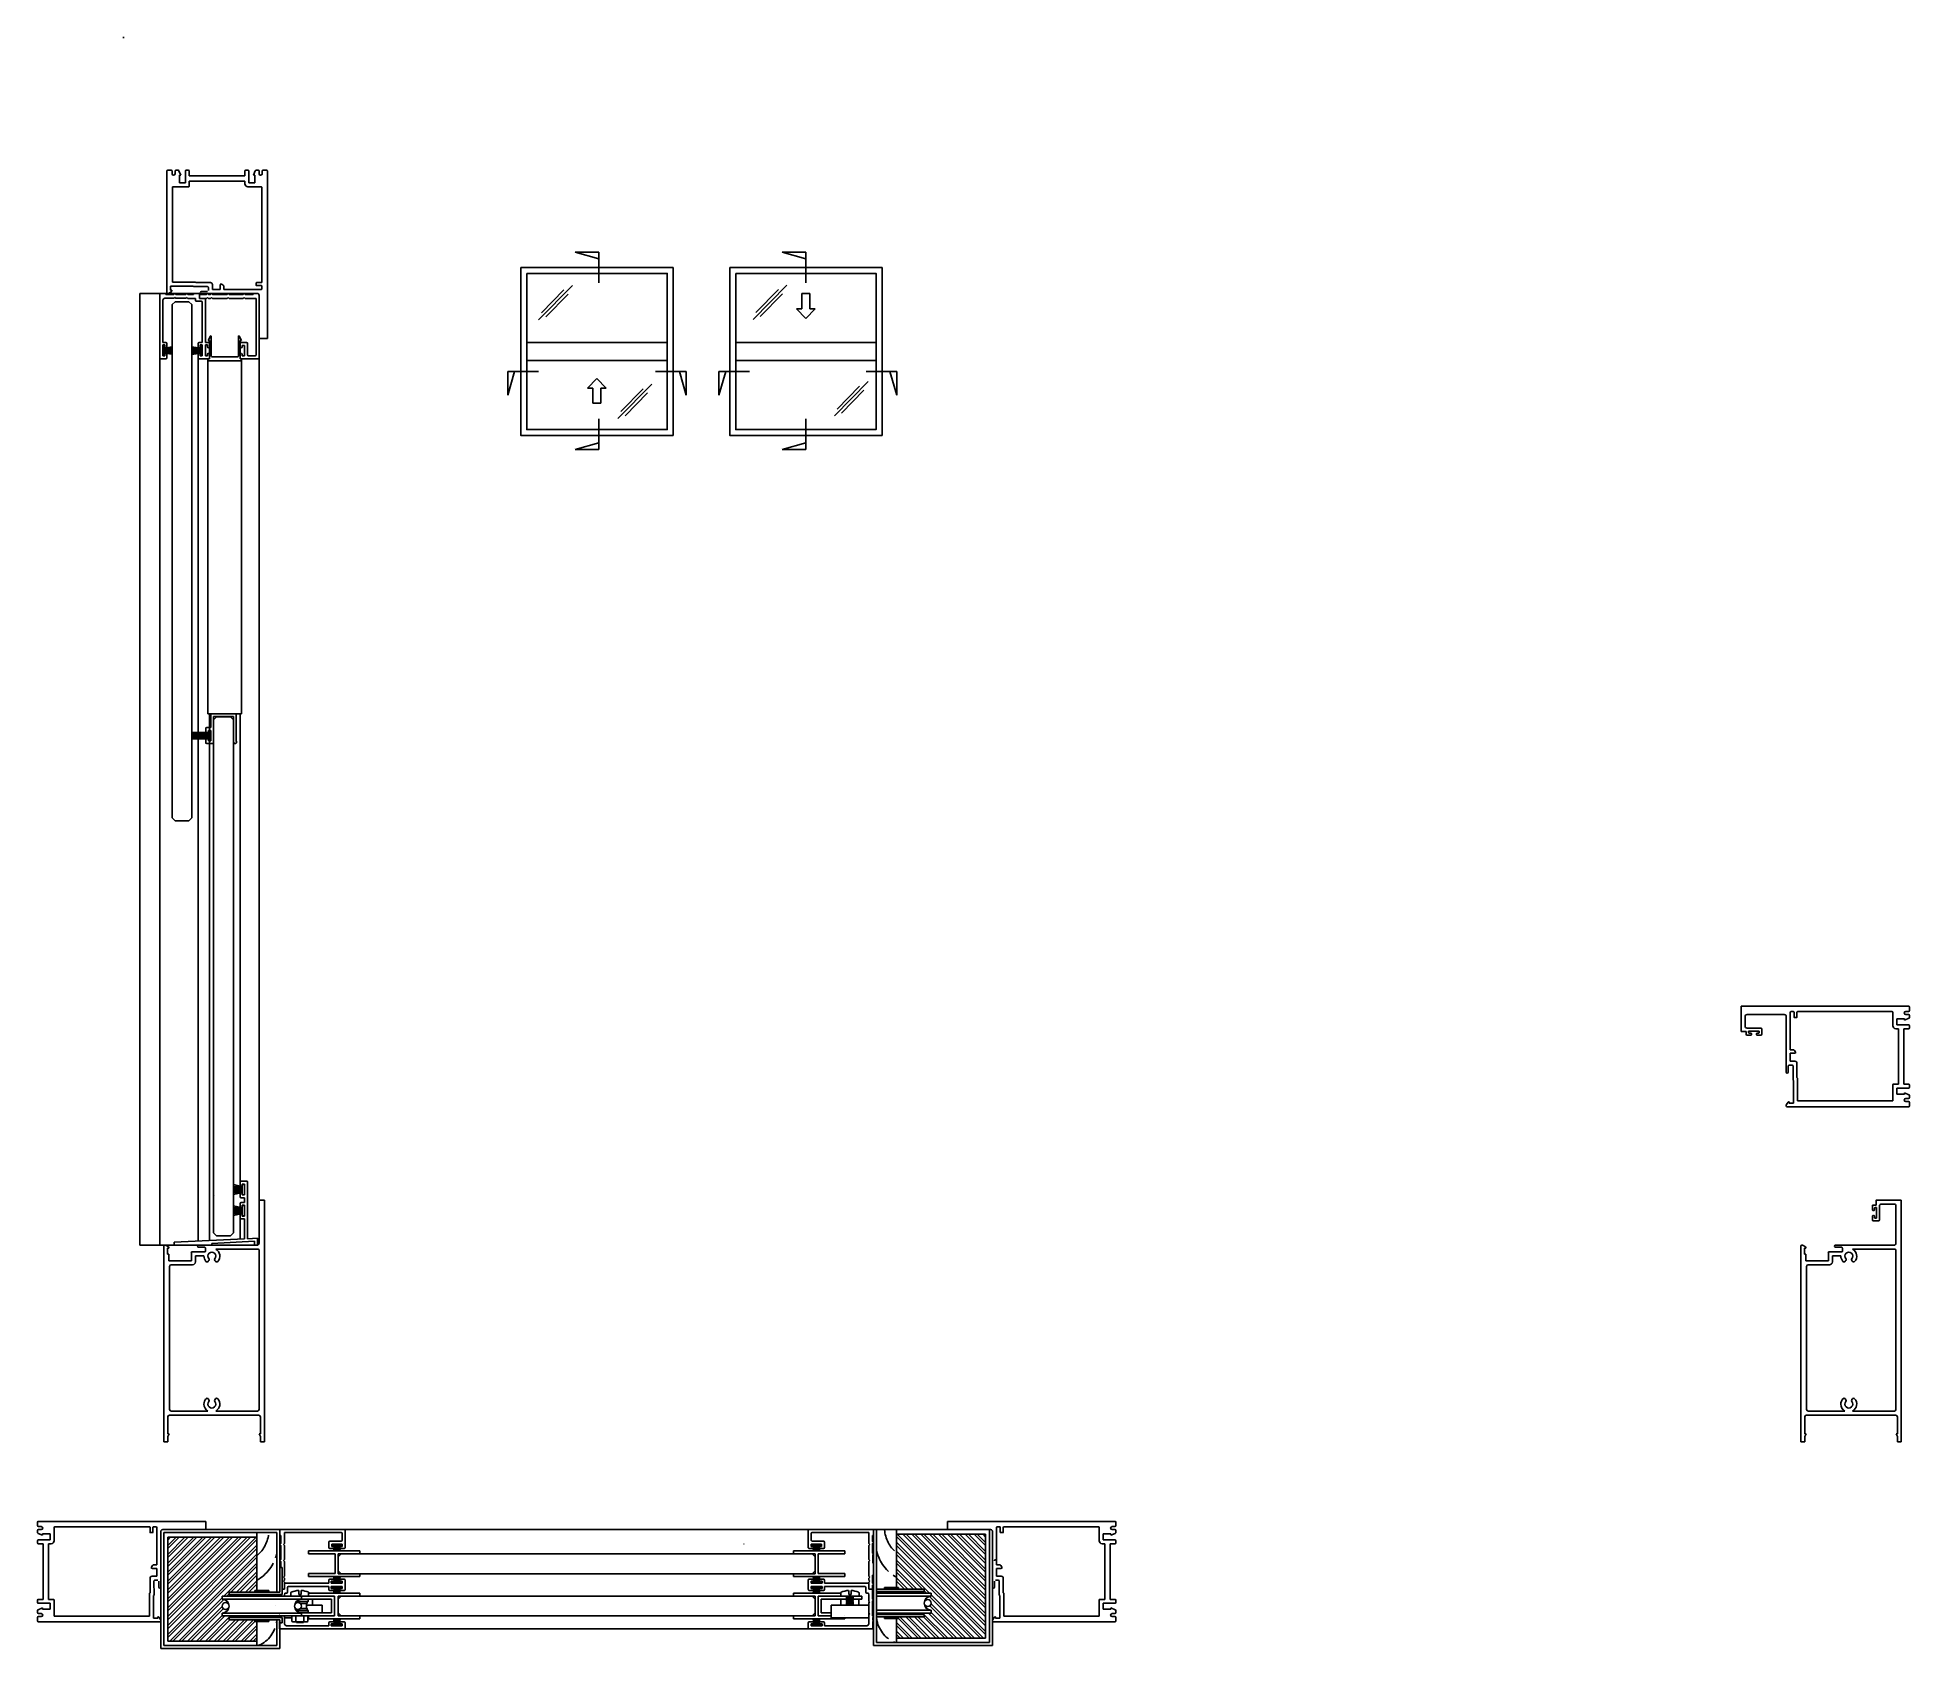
# Model space of a CAD drawing. Header units: millimetres. Extents: x -114 to 831, y -332 to 481.
import ezdxf

# ---------------------------------------------------------------- set-up
doc = ezdxf.new("R2010")
doc.units = ezdxf.units.MM
doc.linetypes.add('ACAD_ISO02W100', pattern=[15, 12, -3])
for name, color, linetype in [('chain', 10, 'Continuous'), ('cog', 50, 'Continuous'), ('frame', 22, 'Continuous'), ('glass', 170, 'Continuous'), ('guides', 94, 'Continuous'), ('layout', 18, 'Continuous'), ('seals', 111, 'Continuous')]:
    doc.layers.add(name, color=color, linetype=linetype)

msp = doc.modelspace()

# ---------------------------------------------------------------- hatches: boundary and pattern name
h = msp.add_hatch()
h.set_pattern_fill('STEEL', color=94, style=0)
h.set_pattern_definition([(135, (316.8057, -20.6086), (2.245064, 2.245064), []), (135, (316.8057, -19.021), (2.245064, 2.245064), [])])
h.paths.add_polyline_path([(319.75, -273.78), (364.74, -273.78), (364.74, -326.32), (319.75, -326.32), (319.75, -316.38), (320.77, -316.38), (320.77, -315.58), (333.75, -315.58), (333.75, -314.38), (332.55, -314.38), (320.77, -314.38), (320.77, -313.58), (337.27, -313.58), (337.27, -312.08, -0.414214), (333.77, -308.58, 1), (337.27, -308.58, 1), (333.77, -308.58, -0.414214), (337.27, -305.08), (337.27, -303.58), (320.77, -303.58), (320.77, -302.78), (332.55, -302.78), (333.75, -302.78), (333.75, -301.58), (320.77, -301.58), (320.77, -300.78), (319.75, -300.78)])
h = msp.add_hatch()
h.set_pattern_fill('STEEL', color=94, style=0)
h.set_pattern_definition([(45, (-7e-15, -22.1107), (-2.245064, 2.245064), []), (45, (-7e-15, -20.5232), (-2.245064, 2.245064), [])])
h.paths.add_polyline_path([(-2.94, -275.29), (-47.93, -275.29), (-47.93, -327.82), (-2.94, -327.82), (-2.94, -317.88), (-3.97, -317.88), (-3.97, -317.08), (-16.94, -317.08), (-16.94, -315.88), (-15.74, -315.88), (-3.97, -315.88), (-3.97, -315.08), (-20.47, -315.08), (-20.47, -313.58, 0.414214), (-16.97, -310.08, -1), (-20.47, -310.08, -1), (-16.97, -310.08, 0.414214), (-20.47, -306.58), (-20.47, -305.08), (-3.97, -305.08), (-3.97, -304.28), (-15.74, -304.28), (-16.94, -304.28), (-16.94, -303.08), (-3.97, -303.08), (-3.97, -302.28), (-2.94, -302.28)])

# ---------------------------------------------------------------- linework, layer by layer
at = {"color": 7}
for p, q in [((-2.85, 352.32), (-62.01, 352.32)), ((-62.01, 352.32), (-62.01, -127.98)), ((-62.01, -127.98), (-32.43, -127.98)), ((-51.44, -272.51), (-51.44, -331.52)), ((8.56, -271.52), (-50.51, -271.52)), ((7.06, -273.02), (-49.94, -273.02)), ((-49.94, -273.02), (-49.94, -330.02)), ((7.06, -273.02), (7.06, -303.08)), ((8.56, -271.52), (308.25, -271.52)), ((8.56, -271.66), (8.56, -303.08)), ((308.25, -301.55), (308.25, -271.52)), ((308.25, -271.52), (330.94, -271.52)), ((309.75, -271.52), (309.75, -301.58)), ((330.94, -271.52), (366.75, -271.52)), ((366.75, -271.52), (366.75, -328.52)), ((368.25, -329.99), (368.25, -272.52)), ((242.69, -278.88), (242.69, -278.74)), ((308.25, -301.58), (308.25, -315.58)), ((309.75, -301.58), (309.75, -315.58)), ((6.6, -309.6), (6.6, -309.6)), ((8.56, -303.08), (7.06, -303.08)), ((8.56, -304.28), (8.56, -305.08)), ((8.56, -304.28), (8.56, -305.08)), ((14.29, -305.08), (36.29, -305.07)), ((14.29, -306.58), (14.29, -306.58)), ((34.79, -306.58), (14.39, -306.58)), ((14.51, -306.58), (14.61, -306.58)), ((34.79, -313.48), (34.79, -306.58)), ((36.29, -305.07), (36.29, -314.98)), ((280.24, -314.97), (280.24, -305.06)), ((280.24, -305.06), (291.94, -305.06)), ((281.77, -313.48), (281.77, -306.58)), ((281.77, -306.58), (294.46, -306.58)), ((302.27, -305.08), (297.94, -305.08)), ((297.96, -306.58), (302.27, -306.58)), ((302.27, -305.08), (302.27, -306.58)), ((7.06, -330.02), (7.06, -317.08)), ((8.56, -315.08), (8.56, -315.88)), ((8.56, -315.08), (8.56, -315.88)), ((8.56, -317.08), (8.56, -331.52)), ((36.29, -314.98), (14.29, -314.98)), ((18.71, -313.48), (34.79, -313.48)), ((38.04, -314.96), (38.04, -314.96)), ((38.04, -314.96), (38.04, -314.96)), ((38.04, -314.96), (38.04, -314.96)), ((286.76, -314.97), (280.24, -314.97)), ((286.76, -313.48), (281.77, -313.48)), ((308.25, -315.58), (308.25, -330.02)), ((309.75, -328.52), (309.75, -315.58)), ((-49.94, -330.02), (7.06, -330.02)), ((8.56, -321.49), (308.25, -321.48)), ((368.25, -329.99), (308.25, -329.99)), ((366.75, -328.52), (309.75, -328.52)), ((-51.44, -331.52), (8.56, -331.52))]:
    msp.add_line(p, q, dxfattribs=at)
msp.add_line((-1.86, -126.98), (-1.86, 351.33))
at = {"color": 216}
for p, q in [((-11.37, -96.03), (-11.37, -97.93)), ((-11.37, -103.73), (-11.37, -101.83)), ((-7.92, -95.73), (-11.07, -95.73)), ((-11.07, -98.23), (-10.67, -98.23)), ((-11.07, -101.53), (-10.67, -101.53)), ((-10.37, -97.93), (-10.37, -97.13)), ((-10.37, -97.13), (-9.12, -97.13)), ((-10.37, -101.83), (-10.37, -102.63)), ((-10.37, -102.63), (-9.12, -102.63)), ((-9.12, -97.13), (-9.12, -102.63)), ((-7.62, -96.03), (-7.62, -124.72)), ((-11.37, -106.73), (-11.37, -108.63)), ((-11.37, -114.43), (-11.37, -112.53)), ((-11.07, -104.03), (-9.12, -104.03)), ((-9.12, -106.43), (-11.07, -106.43)), ((-11.07, -108.93), (-10.67, -108.93)), ((-11.07, -112.23), (-10.67, -112.23)), ((-10.37, -108.63), (-10.37, -107.83)), ((-10.37, -107.83), (-9.12, -107.83)), ((-10.37, -112.53), (-10.37, -113.33)), ((-10.37, -113.33), (-9.12, -113.33)), ((-9.12, -104.03), (-9.12, -106.43)), ((-9.12, -107.83), (-9.12, -113.33)), ((-11.07, -114.73), (-9.12, -114.73)), ((-9.12, -114.73), (-9.12, -124.79)), ((-44.62, -126.48), (-9.12, -124.79)), ((-44.62, -127.98), (-44.62, -126.48)), ((-25.62, -127.98), (-44.62, -127.98)), ((-25.62, -127.07), (-4.12, -125.98)), ((-25.62, -127.07), (-25.62, -127.98)), ((-7.62, -124.72), (-2.62, -124.48)), ((-4.12, -127.98), (-4.12, -125.98)), ((-2.62, -127.98), (-4.12, -127.98)), ((-2.62, -127.98), (-2.62, -124.48))]:
    msp.add_line(p, q, dxfattribs=at)
at = {"color": 34}
for p, q in [((7.06, -273.02), (-2.94, -273.02)), ((-2.94, -273.02), (-2.94, -302.28)), ((319.75, -271.52), (319.75, -300.78)), ((-2.94, -330.02), (-2.94, -317.88)), ((319.75, -328.52), (319.75, -316.38)), ((7.06, -330.02), (-2.94, -330.02)), ((309.75, -328.52), (319.75, -328.52))]:
    msp.add_line(p, q, dxfattribs=at)
at = {"color": 94}
for p, q in [((364.74, -273.78), (319.75, -273.78)), ((364.74, -273.78), (364.74, -326.32)), ((-47.93, -275.29), (-47.93, -327.82)), ((-47.93, -275.29), (-2.94, -275.29)), ((-47.93, -327.82), (-2.94, -327.82)), ((364.74, -326.32), (319.75, -326.32))]:
    msp.add_line(p, q, dxfattribs=at)
at = {"color": 94, "linetype": 'ACAD_ISO02W100'}
msp.add_line((-2.94, -317.88), (-2.94, -330.02), dxfattribs=at)
at = {"color": 216}
for centre, start, end in [((-11.07, -96.03), 90, 180), ((-11.07, -97.93), 180, 270), ((-11.07, -101.83), 90, 180), ((-11.07, -103.73), 180, 270), ((-10.67, -97.93), 270, 0), ((-10.67, -101.83), 0, 90), ((-7.92, -96.03), 0, 90), ((-11.07, -106.73), 90, 180), ((-11.07, -108.63), 180, 270), ((-11.07, -112.53), 90, 180), ((-10.67, -108.63), 270, 0), ((-10.67, -112.53), 0, 90), ((-11.07, -114.43), 180, 270)]:
    msp.add_arc(centre, 0.3, start, end, dxfattribs=at)
at = {"color": 34, "linetype": 'ACAD_ISO02W100'}
for centre, radius, start, end in [((-13.08, -272.04), 16.15, 309.17303, 356.46798), ((329.89, -270.54), 16.15, 183.53202, 230.82697), ((329.58, -277.74), 20.31, 193.2797, 240.98841), ((-12.78, -279.24), 20.31, 299.01159, 346.7203), ((-7.92, -316.01), 15.08, 293.41803, 352.59074), ((324.73, -314.51), 15.08, 187.40926, 246.58197)]:
    msp.add_arc(centre, radius, start, end, dxfattribs=at)
at = {"layer": 'chain', "color": 1}
for p, q in [((308.25, -274.22), (308.25, -274.22)), ((8.56, -303.08), (8.56, -290.58)), ((8.56, -290.58), (9.76, -290.58)), ((9.76, -290.58), (9.76, -304.28)), ((333.75, -301.58), (309.75, -301.58)), ((333.75, -302.78), (333.75, -301.58)), ((-20.47, -305.08), (-20.47, -306.58)), ((-20.47, -305.08), (19.53, -305.08)), ((19.53, -306.58), (-20.47, -306.58)), ((-16.94, -303.08), (8.56, -303.08)), ((-16.94, -304.28), (-16.94, -303.08)), ((-15.74, -304.28), (-16.94, -304.28)), ((9.76, -304.28), (-15.74, -304.28)), ((19.53, -306.58), (19.53, -305.08)), ((22.51, -307.7), (22.26, -307.7)), ((23.01, -307.6), (23.01, -306.68)), ((309.75, -302.78), (332.55, -302.78)), ((337.27, -303.58), (309.75, -303.58)), ((309.75, -305.08), (337.27, -305.08)), ((332.55, -302.78), (333.75, -302.78)), ((337.27, -303.58), (337.27, -305.08)), ((-20.47, -313.58), (-20.47, -315.08)), ((14.29, -313.58), (-20.47, -313.58)), ((19.53, -315.08), (-20.47, -315.08)), ((-16.94, -317.08), (-16.94, -315.88)), ((-16.94, -315.88), (-15.74, -315.88)), ((8.56, -317.08), (-16.94, -317.08)), ((9.74, -315.88), (-15.74, -315.88)), ((8.56, -317.08), (8.54, -318.48)), ((8.54, -318.48), (9.74, -318.48)), ((9.74, -318.48), (9.74, -315.88)), ((19.53, -313.58), (14.29, -313.58)), ((19.53, -315.08), (19.53, -313.58)), ((22.51, -312.26), (22.26, -312.26)), ((23.01, -313.28), (23.01, -312.36)), ((305.76, -315.08), (305.77, -315.08)), ((305.77, -313.58), (305.83, -313.58)), ((309.75, -312.08), (337.27, -312.08)), ((309.75, -313.58), (337.27, -313.58)), ((309.75, -314.38), (332.55, -314.38)), ((309.75, -315.58), (333.75, -315.58)), ((333.75, -314.38), (332.55, -314.38)), ((333.75, -315.58), (333.75, -314.38)), ((337.27, -312.08), (337.27, -313.58))]:
    msp.add_line(p, q, dxfattribs=at)
at = {"layer": 'chain', "color": 206}
for p, q in [((313.77, -301.58), (313.77, -300.78)), ((313.77, -300.78), (320.77, -300.78)), ((320.77, -300.78), (320.77, -301.58)), ((3.03, -302.28), (-3.97, -302.28)), ((-3.97, -302.28), (-3.97, -303.08)), ((3.03, -304.28), (-3.97, -304.28)), ((-3.97, -304.28), (-3.97, -305.08)), ((3.03, -303.08), (3.03, -302.28)), ((3.03, -305.08), (3.03, -304.28)), ((313.77, -303.58), (313.77, -302.78)), ((313.77, -302.78), (320.77, -302.78)), ((320.77, -302.78), (320.77, -303.58)), ((-3.97, -315.88), (-3.97, -315.08)), ((-3.97, -315.88), (3.03, -315.88)), ((-3.97, -317.88), (-3.97, -317.08)), ((-3.97, -317.88), (3.03, -317.88)), ((3.03, -315.88), (3.03, -315.08)), ((3.03, -317.88), (3.03, -317.08)), ((313.77, -314.38), (313.77, -313.58)), ((320.77, -314.38), (313.77, -314.38)), ((313.77, -316.38), (313.77, -315.58)), ((320.77, -316.38), (313.77, -316.38)), ((320.77, -314.38), (320.77, -313.58)), ((320.77, -316.38), (320.77, -315.58))]:
    msp.add_line(p, q, dxfattribs=at)
at = {"layer": 'chain', "color": 220}
for p, q in [((23.04, -305.08), (36.29, -305.07)), ((36.29, -305.07), (36.29, -314.98)), ((36.29, -314.98), (23.07, -314.98))]:
    msp.add_line(p, q, dxfattribs=at)
at = {"layer": 'chain', "color": 206}
for centre in [(-18.72, -310.08), (17.78, -310.08), (335.52, -308.58)]:
    msp.add_circle(centre, 1.75, dxfattribs=at)
at = {"layer": 'chain', "color": 1}
for centre, radius, start, end in [((-20.47, -310.08), 3.5, 270, 90), ((19.53, -310.08), 3.5, 90, 270), ((22.91, -306.68), 0.1, 0, 90), ((22.91, -307.6), 0.1, 270, 0), ((337.27, -308.58), 3.5, 90, 270), ((22.91, -312.36), 0.1, 0, 90), ((22.91, -313.28), 0.1, 270, 0)]:
    msp.add_arc(centre, radius, start, end, dxfattribs=at)
at = {"layer": 'cog', "color": 18}
for p, q in [((18.16, -304.25), (18.16, -302.19)), ((19.36, -302.19), (19.36, -304.25)), ((14.15, -303.48), (14.15, -304.67)), ((17.05, -305.08), (20.45, -305.08)), ((18.16, -304.25), (19.36, -304.25)), ((23.4, -303.49), (23.4, -303.57)), ((14.76, -315.23), (14.76, -317.73)), ((16.51, -314.98), (15.01, -314.98)), ((15.01, -317.98), (20.51, -317.98)), ((15.01, -317.98), (16.51, -317.98)), ((16.76, -317.73), (16.76, -315.23)), ((18.76, -317.98), (17.01, -317.98)), ((17.01, -317.98), (17.01, -317.98)), ((17.01, -317.98), (17.01, -318.3)), ((17.01, -318.3), (20.51, -318.3)), ((20.51, -314.98), (18.76, -314.98)), ((20.76, -317.98), (20.51, -317.98)), ((20.51, -318.3), (20.51, -317.98)), ((20.76, -317.73), (20.76, -315.23)), ((22.51, -317.98), (20.76, -317.98)), ((22.76, -314.98), (22.76, -314.98)), ((22.76, -316.48), (22.76, -315.23)), ((22.76, -317.73), (22.76, -316.48))]:
    msp.add_line(p, q, dxfattribs=at)
at = {"layer": 'cog', "color": 77}
for p, q in [((295.65, -304.25), (295.65, -302.19)), ((296.85, -302.19), (296.85, -304.25)), ((296.85, -302.19), (296.85, -302.19)), ((291.64, -303.48), (291.64, -304.67)), ((292.04, -305.07), (294.54, -305.08)), ((294.34, -305.56), (294.54, -305.44)), ((294.34, -305.56), (294.54, -305.66)), ((294.34, -306.04), (294.54, -305.92)), ((294.34, -306.04), (294.54, -306.14)), ((294.34, -306.52), (294.54, -306.4)), ((294.34, -306.52), (294.54, -306.62)), ((294.34, -307), (294.54, -306.88)), ((294.34, -307), (294.54, -307.1)), ((294.34, -307.48), (294.54, -307.36)), ((294.34, -307.48), (294.54, -307.58)), ((294.34, -307.96), (294.54, -307.84)), ((294.34, -307.96), (294.54, -308.06)), ((294.34, -308.44), (294.54, -308.32)), ((294.34, -308.44), (294.54, -308.54)), ((294.34, -308.92), (294.54, -308.8)), ((294.34, -308.92), (294.54, -309.02)), ((294.54, -305.44), (294.54, -305.08)), ((294.54, -305.08), (297.94, -305.08)), ((294.54, -305.44), (297.94, -305.9)), ((294.54, -305.66), (297.94, -306.11)), ((294.54, -305.92), (294.54, -305.66)), ((294.54, -305.92), (297.94, -306.38)), ((294.54, -306.14), (297.94, -306.59)), ((294.54, -306.4), (294.54, -306.14)), ((294.54, -306.4), (295.86, -306.58)), ((294.54, -306.62), (297.94, -307.07)), ((294.54, -306.88), (294.54, -306.62)), ((294.54, -306.88), (297.94, -307.34)), ((294.54, -307.1), (297.94, -307.55)), ((294.54, -307.36), (294.54, -307.1)), ((294.54, -307.36), (297.94, -307.82)), ((294.54, -307.58), (297.94, -308.03)), ((294.54, -307.84), (294.54, -307.58)), ((294.54, -307.84), (297.94, -308.3)), ((294.54, -308.06), (297.94, -308.51)), ((294.54, -308.32), (294.54, -308.06)), ((294.54, -308.32), (297.94, -308.78)), ((294.54, -308.54), (297.94, -308.99)), ((294.54, -308.8), (294.54, -308.54)), ((294.54, -308.8), (297.94, -309.26)), ((294.54, -309.02), (297.94, -309.47)), ((294.54, -309.02), (294.54, -309.41)), ((294.54, -309.41), (297.94, -309.47)), ((295.65, -304.25), (296.85, -304.25)), ((295.86, -306.58), (297.94, -306.86)), ((297.94, -305.9), (297.94, -305.08)), ((297.94, -305.9), (298.14, -306.01)), ((297.94, -306.11), (298.14, -306.01)), ((297.94, -306.38), (297.94, -306.11)), ((297.94, -306.38), (298.14, -306.49)), ((297.94, -306.59), (298.14, -306.49)), ((297.94, -306.86), (297.94, -306.59)), ((297.94, -306.86), (298.14, -306.97)), ((297.94, -307.07), (298.14, -306.97)), ((297.94, -307.34), (297.94, -307.07)), ((297.94, -307.34), (298.14, -307.45)), ((297.94, -307.55), (298.14, -307.45)), ((297.94, -307.82), (297.94, -307.55)), ((297.94, -307.82), (298.14, -307.93)), ((297.94, -308.03), (298.14, -307.93)), ((297.94, -308.3), (297.94, -308.03)), ((297.94, -308.3), (298.14, -308.41)), ((297.94, -308.51), (298.14, -308.41)), ((297.94, -308.78), (297.94, -308.51)), ((297.94, -308.78), (298.14, -308.89)), ((297.94, -308.99), (298.14, -308.89)), ((297.94, -309.26), (297.94, -308.99)), ((297.94, -309.26), (298.14, -309.37)), ((297.94, -309.47), (298.14, -309.37)), ((300.45, -305.08), (300.53, -305.08)), ((300.89, -304.68), (300.89, -303.49))]:
    msp.add_line(p, q, dxfattribs=at)
at = {"layer": 'cog', "color": 92}
for p, q in [((25.06, -306.58), (16.06, -306.58)), ((25.06, -309.58), (22.01, -309.58)), ((25.06, -309.58), (25.06, -306.58)), ((25.06, -309.58), (29.66, -309.58)), ((30.06, -313.48), (30.06, -309.98)), ((286.77, -315.68), (286.76, -309.98)), ((291.77, -309.58), (287.16, -309.58)), ((291.77, -306.58), (291.77, -309.58)), ((291.77, -309.58), (300.77, -309.58)), ((300.77, -306.58), (297.96, -306.58)), ((300.77, -309.58), (300.77, -306.58)), ((300.77, -309.58), (305.37, -309.58)), ((305.77, -315.68), (305.77, -309.58)), ((11.06, -315.68), (11.06, -315.08)), ((11.46, -316.08), (14.76, -316.08)), ((22.76, -316.08), (23.07, -316.08)), ((287.17, -316.08), (305.37, -316.08))]:
    msp.add_line(p, q, dxfattribs=at)
at = {"layer": 'cog', "color": 1}
for p, q in [((22.91, -306.58), (16.11, -306.58)), ((16.24, -311.26), (16.49, -311.26)), ((16.32, -308.7), (16.71, -308.7)), ((16.97, -307.7), (22.26, -307.7)), ((18.86, -308.7), (22.01, -308.7)), ((19.07, -311.26), (22.01, -311.26)), ((22.26, -308.7), (22.01, -308.7)), ((22.01, -311.26), (22.01, -308.7)), ((22.26, -311.26), (22.01, -311.26)), ((22.91, -307.7), (22.51, -307.7)), ((22.51, -307.95), (22.51, -308.45)), ((22.51, -312.01), (22.51, -311.51)), ((16.79, -312.26), (22.26, -312.26)), ((18.37, -313.38), (22.91, -313.38)), ((22.91, -312.26), (22.51, -312.26))]:
    msp.add_line(p, q, dxfattribs=at)
at = {"layer": 'cog', "color": 200}
msp.add_line((30.06, -314.98), (30.06, -314.98), dxfattribs=at)
at = {"layer": 'cog', "color": 18}
for centre, radius, start, end in [((18.77, -312.81), 10.64, 93.28642, 114.30386), ((18.77, -312.81), 10.64, 65.55843, 86.8107), ((14.55, -303.48), 0.4, 114.30386, 180), ((14.55, -304.67), 0.4, 180, 269.97481), ((23, -304.68), 0.4, 275.5242, 278.84593), ((23, -303.49), 0.4, 0, 65.55843), ((15.01, -315.23), 0.25, 90, 180), ((15.01, -317.73), 0.25, 180, 270), ((16.51, -315.23), 0.25, 0, 90), ((16.51, -317.73), 0.25, 270, 0), ((17.01, -315.23), 0.25, 90, 180), ((17.01, -317.73), 0.25, 180, 270), ((20.51, -315.23), 0.25, 0, 90), ((20.51, -317.73), 0.25, 270, 0), ((21.01, -315.23), 0.25, 90, 180), ((21.01, -317.73), 0.25, 180, 270), ((22.51, -315.23), 0.25, 0, 90), ((22.51, -317.73), 0.25, 270, 0)]:
    msp.add_arc(centre, radius, start, end, dxfattribs=at)
at = {"layer": 'cog', "color": 77}
for centre, radius, start, end in [((296.25, -312.81), 10.64, 93.28642, 114.30386), ((296.25, -312.81), 10.64, 65.55843, 86.8107), ((292.04, -303.48), 0.4, 114.30386, 180), ((292.04, -304.67), 0.4, 180, 269.97481), ((300.49, -304.68), 0.4, 275.5242, 0), ((300.49, -303.49), 0.4, 0, 65.55843)]:
    msp.add_arc(centre, radius, start, end, dxfattribs=at)
at = {"layer": 'cog', "color": 1}
for centre, start, end in [((22.26, -307.95), 0, 90), ((22.26, -308.45), 270, 0), ((22.26, -311.51), 0, 90), ((22.26, -312.01), 270, 0)]:
    msp.add_arc(centre, 0.25, start, end, dxfattribs=at)
at = {"layer": 'cog', "color": 92}
for centre, start, end in [((29.66, -309.98), 0, 90), ((287.16, -309.98), 90, 180.03313), ((305.37, -309.98), 0, 90), ((11.46, -315.68), 180.03313, 270), ((287.17, -315.68), 180.03313, 270), ((305.37, -315.68), 270, 0)]:
    msp.add_arc(centre, 0.4, start, end, dxfattribs=at)
at = {"layer": 'cog', "color": 200}
msp.add_arc((296.25, -312.66), 10.64, 133.22113, 133.31798, dxfattribs=at)
at = {"layer": 'frame', "color": 22}
for p, q in [((-48.36, 414.04), (-48.36, 352.82)), ((-47.86, 414.54), (-46.22, 414.54)), ((-45.72, 414.04), (-45.72, 412.65)), ((-44.22, 412.65), (-44.22, 414.04)), ((-43.72, 414.54), (-42.75, 414.54)), ((-42.29, 414.24), (-41.31, 411.93)), ((-42.03, 411.93), (-42.03, 408.1)), ((-41.31, 411.93), (-42.03, 411.93)), ((-42.03, 408.1), (-39.03, 408.1)), ((-39.03, 408.1), (-39.03, 414.04)), ((-37.53, 414.54), (-38.53, 414.54)), ((-37.03, 411.69), (-37.03, 414.04)), ((-8.99, 411.69), (-37.03, 411.69)), ((-37.03, 408.99), (-37.03, 406.4)), ((-8.99, 408.99), (-37.03, 408.99)), ((-8.99, 414.04), (-8.99, 411.69)), ((-8.99, 408.99), (-8.99, 407.6)), ((-7.49, 414.54), (-8.49, 414.54)), ((-6.99, 408.1), (-6.99, 414.04)), ((-3.99, 408.1), (-6.99, 408.1)), ((-3.73, 414.24), (-4.72, 411.93)), ((-4.72, 411.93), (-3.99, 411.93)), ((-3.99, 411.93), (-3.99, 408.1)), ((-2.3, 414.54), (-3.27, 414.54)), ((-1.8, 412.65), (-1.8, 414.04)), ((-0.3, 414.04), (-0.3, 412.65)), ((1.84, 414.54), (0.2, 414.54)), ((2.34, 329.54), (2.34, 414.04)), ((-45.46, 357.96), (-45.46, 406.1)), ((-39.03, 406.1), (-45.46, 406.1)), ((-39.03, 406.1), (-37.33, 406.1)), ((-7.49, 406.1), (-0.86, 406.1)), ((-0.36, 358.24), (-0.36, 405.6)), ((-47.86, 352.32), (-47.52, 352.32)), ((-47.23, 352.41), (-46.07, 353.22)), ((-46.55, 355.93), (-35.05, 355.93)), ((-46.55, 353.87), (-46.55, 355.93)), ((-45.91, 353.87), (-46.55, 353.87)), ((-33.87, 357.96), (-45.46, 357.96)), ((-35.05, 355.93), (-35.05, 355.93)), ((-35.05, 355.93), (-34.9, 355.73)), ((-34.9, 355.73), (-27.9, 355.74)), ((-33.68, 357.74), (-33.87, 357.96)), ((-27.4, 357.74), (-33.68, 357.74)), ((-27.9, 353.32), (-30.9, 353.32)), ((-30.9, 352.32), (-2.86, 352.32)), ((-27.4, 357.74), (-26.4, 357.74)), ((-27.4, 355.24), (-27.4, 353.82)), ((-25.4, 356.74), (-25.4, 354.74)), ((-25.4, 354.34), (-25.4, 354.74)), ((-25.4, 354.34), (-21.4, 354.34)), ((-21.4, 357.01), (-20.9, 357.01)), ((-21.4, 354.34), (-21.4, 356.51)), ((-20.47, 356.76), (-19.95, 356.46)), ((-19.59, 355.86), (-19.59, 354.34)), ((-19.59, 354.34), (-0.86, 354.34)), ((-3.36, 357.54), (-3.36, 356.44)), ((-3.16, 357.74), (-0.86, 357.74)), ((-0.86, 357.74), (-3.16, 357.74)), ((-3.16, 356.24), (-0.86, 356.24)), ((-1.86, 332.54), (-1.86, 351.32)), ((-0.36, 354.84), (-0.36, 355.74)), ((-1.86, 329.54), (-1.86, 332.54)), ((-0.36, 329.54), (-1.86, 329.54)), ((2.34, 329.54), (-0.36, 329.54)), ((745.92, -7.41), (745.92, -19.96)), ((745.92, -7.41), (830.42, -7.41)), ((745.92, -7.41), (745.92, -10.11)), ((830.92, -7.91), (830.92, -9.55)), ((747.92, -17.41), (747.92, -12.61)), ((748.92, -11.61), (767.71, -11.61)), ((755.12, -18.41), (748.92, -18.41)), ((755.12, -18.41), (755.94, -18.41)), ((768.71, -40.65), (768.71, -12.61)), ((770.72, -29.34), (770.72, -10.61)), ((771.22, -10.11), (772.12, -10.11)), ((772.62, -12.91), (772.62, -10.61)), ((773.92, -13.11), (772.82, -13.11)), ((774.12, -12.91), (774.12, -10.61)), ((774.12, -10.61), (774.12, -12.91)), ((774.62, -10.11), (821.98, -10.11)), ((822.48, -17.24), (822.48, -10.61)), ((825.37, -18.74), (823.98, -18.74)), ((828.31, -13.74), (824.48, -13.74)), ((824.48, -13.74), (824.48, -16.74)), ((824.48, -16.74), (830.42, -16.74)), ((825.37, -18.74), (825.37, -46.78)), ((830.42, -18.74), (828.07, -18.74)), ((828.07, -18.74), (828.07, -46.78)), ((830.62, -13.48), (828.31, -14.46)), ((828.31, -14.46), (828.31, -13.74)), ((830.42, -10.05), (829.03, -10.05)), ((829.03, -11.55), (830.42, -11.55)), ((830.92, -12.05), (830.92, -13.02)), ((830.92, -17.24), (830.92, -18.24)), ((746.12, -20.16), (748.42, -20.16)), ((748.42, -20.16), (748.42, -21.51)), ((748.92, -22.01), (750.74, -22.01)), ((749.74, -20.61), (749.74, -19.91)), ((749.74, -19.91), (755.12, -19.91)), ((750.74, -20.91), (750.04, -20.91)), ((751.24, -21.51), (751.24, -21.41)), ((753.62, -21.51), (753.62, -21.34)), ((754.12, -20.91), (754.82, -20.91)), ((755.94, -22.01), (754.12, -22.01)), ((755.12, -19.91), (755.12, -20.61)), ((755.12, -20.61), (755.12, -19.91)), ((756.44, -20.16), (756.44, -18.91)), ((756.44, -20.16), (756.44, -21.51)), ((769.71, -37.65), (769.71, -40.65)), ((771.62, -37.15), (770.21, -37.15)), ((772.24, -29.34), (770.72, -29.34)), ((770.72, -35.15), (770.72, -31.15)), ((770.72, -31.15), (772.89, -31.15)), ((770.72, -35.15), (771.12, -35.15)), ((773.12, -35.15), (771.12, -35.15)), ((772.12, -44.65), (772.12, -37.65)), ((773.15, -30.22), (772.85, -29.7)), ((773.39, -31.15), (773.39, -30.65)), ((774.12, -37.15), (774.12, -36.15)), ((774.12, -37.15), (774.12, -43.43)), ((772.31, -44.8), (772.12, -44.65)), ((772.31, -56.3), (772.31, -44.8)), ((772.31, -44.8), (772.31, -44.8)), ((774.12, -43.43), (774.34, -43.62)), ((774.34, -43.62), (774.34, -55.21)), ((822.48, -48.78), (822.48, -47.08)), ((825.37, -46.78), (822.78, -46.78)), ((828.07, -46.78), (830.42, -46.78)), ((768.79, -56.98), (769.6, -55.82)), ((770.25, -55.66), (770.25, -56.3)), ((770.25, -56.3), (772.31, -56.3)), ((774.34, -55.21), (822.48, -55.21)), ((822.48, -48.78), (822.48, -55.21)), ((824.48, -51.78), (824.48, -48.78)), ((824.48, -48.78), (830.42, -48.78)), ((828.31, -51.78), (824.48, -51.78)), ((830.62, -52.04), (828.31, -51.06)), ((828.31, -51.06), (828.31, -51.78)), ((829.03, -53.97), (830.42, -53.97)), ((830.42, -55.47), (829.03, -55.47)), ((830.92, -47.28), (830.92, -48.28)), ((830.92, -53.47), (830.92, -52.5)), ((830.92, -57.61), (830.92, -55.97)), ((768.71, -57.61), (768.71, -57.27)), ((830.42, -58.11), (769.21, -58.11)), ((0.84, -105.2), (-1.86, -105.2)), ((-1.86, -105.2), (-1.86, -108.2)), ((-1.86, -108.2), (-1.86, -126.98)), ((-1.72, -110.52), (-1.62, -110.52)), ((-1.72, -112.9), (-1.55, -112.9)), ((0.84, -105.2), (0.84, -227.2)), ((812.16, -108.2), (812.16, -110.02)), ((814.01, -107.7), (812.66, -107.7)), ((813.26, -110.02), (813.26, -109.32)), ((813.56, -109.02), (814.26, -109.02)), ((814.01, -105.4), (814.01, -107.7)), ((826.76, -105.2), (814.21, -105.2)), ((814.26, -109.02), (814.26, -114.4)), ((815.76, -114.4), (815.76, -108.2)), ((816.76, -107.2), (821.56, -107.2)), ((823.06, -107.2), (821.56, -107.2)), ((826.76, -105.2), (824.06, -105.2)), ((824.06, -108.2), (824.06, -126.98)), ((826.76, -105.2), (826.76, -227.2)), ((812.16, -115.22), (812.16, -113.4)), ((814.01, -115.72), (812.66, -115.72)), ((813.26, -113.4), (813.26, -114.1)), ((814.26, -114.4), (813.56, -114.4)), ((813.56, -114.4), (814.26, -114.4)), ((814.01, -115.72), (815.26, -115.72)), ((815.76, -114.4), (815.76, -115.22)), ((-49.86, -128.48), (-49.86, -189.7)), ((-49.36, -127.98), (-49.02, -127.98)), ((-48.73, -128.07), (-47.57, -128.87)), ((-47.41, -129.52), (-48.05, -129.52)), ((-48.05, -129.52), (-48.05, -132.52)), ((-36.55, -131.58), (-36.55, -131.58)), ((-29.4, -131.39), (-35.9, -131.39)), ((-35.9, -131.39), (-35.9, -135.89)), ((-35.9, -131.39), (-33.9, -131.39)), ((-32.4, -127.98), (-4.36, -127.98)), ((-29.4, -128.98), (-32.4, -128.98)), ((-28.9, -130.89), (-28.9, -129.48)), ((-21.09, -129.99), (-23.71, -129.99)), ((-21.09, -129.99), (-2.36, -129.99)), ((-2.86, -127.98), (-4.36, -127.98)), ((-1.86, -130.49), (-1.86, -131.39)), ((-1.86, -131.39), (-1.86, -133.89)), ((776.06, -128.48), (776.06, -189.7)), ((776.56, -127.98), (776.91, -127.98)), ((777.19, -128.07), (778.36, -128.87)), ((778.51, -129.52), (777.87, -129.52)), ((777.87, -129.52), (777.87, -132.52)), ((789.37, -131.58), (789.37, -131.58)), ((796.52, -131.39), (790.02, -131.39)), ((790.02, -131.39), (790.02, -135.89)), ((790.02, -131.39), (792.02, -131.39)), ((793.52, -127.98), (821.56, -127.98)), ((796.52, -128.98), (793.52, -128.98)), ((797.02, -130.89), (797.02, -129.48)), ((804.83, -129.99), (802.21, -129.99)), ((804.83, -129.99), (823.56, -129.99)), ((823.06, -127.98), (821.56, -127.98)), ((824.06, -130.49), (824.06, -131.39)), ((824.06, -131.39), (824.06, -133.89)), ((-48.05, -132.52), (-47.3, -132.52)), ((-47.3, -132.52), (-47.3, -135.89)), ((-35.9, -135.89), (-47.3, -135.89)), ((-46.96, -138.64), (-46.96, -181.76)), ((-35.4, -137.89), (-46.21, -137.89)), ((-33.9, -133.39), (-33.9, -136.39)), ((-29.66, -133.39), (-33.9, -133.39)), ((-27.15, -135.67), (-27.45, -136.1)), ((-27.03, -135.33), (-27.15, -135.67)), ((-26.79, -135.13), (-26.79, -135.14)), ((-25.66, -135.14), (-25.66, -135.14)), ((-24.53, -135.14), (-24.53, -135.14)), ((-24.17, -135.67), (-23.88, -136.1)), ((-1.86, -133.89), (-1.86, -181.26)), ((777.87, -132.52), (778.62, -132.52)), ((778.62, -132.52), (778.62, -135.89)), ((790.02, -135.89), (778.62, -135.89)), ((778.96, -138.64), (778.96, -181.76)), ((790.52, -137.89), (779.71, -137.89)), ((792.02, -133.39), (792.02, -136.39)), ((796.27, -133.39), (792.02, -133.39)), ((798.77, -135.67), (798.48, -136.1)), ((798.9, -135.33), (798.77, -135.67)), ((799.14, -135.13), (799.14, -135.14)), ((800.26, -135.14), (800.26, -135.14)), ((801.39, -135.14), (801.39, -135.14)), ((801.75, -135.67), (802.05, -136.1)), ((824.06, -133.89), (824.06, -181.26)), ((-46.96, -210.9), (-46.96, -181.76)), ((-1.86, -181.26), (-1.86, -210.9)), ((778.96, -210.9), (778.96, -181.76)), ((824.06, -181.26), (824.06, -210.9)), ((-49.86, -189.7), (-49.86, -227.2)), ((776.06, -189.7), (776.06, -227.2)), ((-27.44, -205.54), (-27.03, -206.3)), ((-24.17, -205.97), (-23.88, -205.54)), ((798.48, -205.54), (798.9, -206.3)), ((801.76, -205.97), (802.05, -205.54)), ((-47.86, -214.55), (-47.86, -223.21)), ((-1.91, -213.8), (-47.11, -213.8)), ((-38.53, -211.65), (-46.21, -211.65)), ((-27.62, -211.65), (-38.53, -211.65)), ((-10.49, -211.65), (-23.72, -211.65)), ((-10.49, -211.65), (-2.61, -211.65)), ((-1.16, -214.55), (-1.16, -223.21)), ((778.06, -214.55), (778.06, -223.21)), ((824.01, -213.8), (778.81, -213.8)), ((787.39, -211.65), (779.71, -211.65)), ((798.31, -211.65), (787.39, -211.65)), ((815.43, -211.65), (802.21, -211.65)), ((815.43, -211.65), (823.31, -211.65)), ((824.76, -214.55), (824.76, -223.21)), ((-47.86, -224.45), (-47.2, -223.21)), ((-47.2, -223.21), (-47.86, -223.21)), ((-47.86, -227.2), (-47.86, -224.45)), ((-1.16, -224.45), (-1.83, -223.21)), ((-1.83, -223.21), (-1.16, -223.21)), ((-1.16, -224.45), (-1.16, -227.2)), ((778.06, -224.45), (778.73, -223.21)), ((778.73, -223.21), (778.06, -223.21)), ((778.06, -227.2), (778.06, -224.45)), ((824.76, -224.45), (824.09, -223.21)), ((824.09, -223.21), (824.76, -223.21)), ((824.76, -224.45), (824.76, -227.2)), ((-49.86, -227.2), (-47.86, -227.2)), ((0.84, -227.2), (-1.16, -227.2)), ((776.06, -227.2), (778.06, -227.2)), ((826.76, -227.2), (824.76, -227.2)), ((-113.66, -267.82), (-113.66, -269.46)), ((-113.66, -271.96), (-113.66, -272.92)), ((-113.35, -273.38), (-111.05, -274.37)), ((-28.66, -267.32), (-113.16, -267.32)), ((-113.16, -269.96), (-111.77, -269.96)), ((-111.77, -271.46), (-113.16, -271.46)), ((-111.05, -274.37), (-111.05, -273.64)), ((-111.05, -273.64), (-107.22, -273.64)), ((-107.22, -273.64), (-107.22, -276.64)), ((-105.22, -277.14), (-105.22, -270.52)), ((-57.36, -270.02), (-104.72, -270.02)), ((-56.86, -272.82), (-56.86, -270.52)), ((-56.86, -270.52), (-56.86, -272.82)), ((-56.66, -273.02), (-55.56, -273.02)), ((-55.36, -272.82), (-55.36, -270.52)), ((-53.96, -270.02), (-54.86, -270.02)), ((-53.46, -289.24), (-53.46, -270.52)), ((-51.44, -300.55), (-51.44, -272.52)), ((-31.66, -271.52), (-50.44, -271.52)), ((-28.66, -271.52), (-31.66, -271.52)), ((-28.66, -267.32), (-28.66, -270.02)), ((-28.66, -270.02), (-28.66, -271.52)), ((345.46, -267.32), (429.96, -267.32)), ((345.46, -267.32), (345.46, -270.02)), ((345.46, -270.02), (345.46, -271.52)), ((345.46, -271.52), (348.46, -271.52)), ((348.46, -271.52), (367.25, -271.52)), ((368.25, -300.55), (368.25, -272.52)), ((370.26, -289.24), (370.26, -270.52)), ((370.76, -270.02), (371.66, -270.02)), ((372.16, -272.82), (372.16, -270.52)), ((373.46, -273.02), (372.36, -273.02)), ((373.66, -272.82), (373.66, -270.52)), ((373.66, -270.52), (373.66, -272.82)), ((374.16, -270.02), (421.52, -270.02)), ((422.02, -277.14), (422.02, -270.52)), ((427.85, -273.64), (424.02, -273.64)), ((424.02, -273.64), (424.02, -276.64)), ((430.16, -273.38), (427.85, -274.37)), ((427.85, -274.37), (427.85, -273.64)), ((429.96, -269.96), (428.57, -269.96)), ((428.57, -271.46), (429.96, -271.46)), ((430.46, -267.82), (430.46, -269.46)), ((430.46, -271.96), (430.46, -272.92)), ((-113.66, -277.14), (-113.66, -278.14)), ((-107.22, -276.64), (-113.16, -276.64)), ((-113.16, -278.64), (-110.81, -278.64)), ((-110.81, -278.64), (-110.81, -306.68)), ((-108.11, -278.64), (-108.11, -306.68)), ((-108.11, -278.64), (-106.72, -278.64)), ((424.91, -278.64), (423.52, -278.64)), ((424.02, -276.64), (429.96, -276.64)), ((424.91, -278.64), (424.91, -306.68)), ((429.96, -278.64), (427.61, -278.64)), ((427.61, -278.64), (427.61, -306.68)), ((430.46, -277.14), (430.46, -278.14)), ((-56.13, -291.05), (-56.13, -290.55)), ((-55.88, -290.12), (-55.58, -289.6)), ((-53.46, -291.05), (-55.63, -291.05)), ((-54.98, -289.24), (-53.46, -289.24)), ((-53.46, -295.05), (-53.46, -291.05)), ((371.78, -289.24), (370.26, -289.24)), ((370.26, -295.05), (370.26, -291.05)), ((370.26, -291.05), (372.43, -291.05)), ((372.69, -290.12), (372.39, -289.6)), ((372.93, -291.05), (372.93, -290.55)), ((-56.86, -297.05), (-56.86, -296.05)), ((-56.86, -297.05), (-56.86, -303.33)), ((-55.86, -295.05), (-53.86, -295.05)), ((-54.85, -304.55), (-54.86, -297.55)), ((-54.36, -297.05), (-52.94, -297.05)), ((-53.46, -295.05), (-53.86, -295.05)), ((-52.44, -297.55), (-52.44, -300.55)), ((369.25, -297.55), (369.25, -300.55)), ((371.16, -297.05), (369.75, -297.05)), ((370.26, -295.05), (370.66, -295.05)), ((372.66, -295.05), (370.66, -295.05)), ((371.66, -304.55), (371.66, -297.55)), ((373.66, -297.05), (373.66, -296.05)), ((373.66, -297.05), (373.66, -303.33)), ((-113.66, -307.18), (-113.66, -308.18)), ((-113.36, -311.94), (-111.05, -310.96)), ((-110.81, -306.68), (-113.16, -306.68)), ((-107.22, -308.68), (-113.16, -308.68)), ((-111.05, -310.96), (-111.05, -311.68)), ((-111.05, -311.68), (-107.22, -311.68)), ((-108.11, -306.68), (-105.52, -306.68)), ((-107.22, -311.68), (-107.22, -308.68)), ((-105.22, -308.68), (-105.22, -306.98)), ((-105.22, -308.68), (-105.22, -315.11)), ((-56.86, -303.33), (-57.08, -303.52)), ((-57.08, -303.52), (-57.08, -315.11)), ((-55.05, -304.7), (-54.85, -304.55)), ((-55.05, -316.2), (-55.05, -304.7)), ((-55.05, -304.7), (-55.05, -304.7)), ((371.85, -304.7), (371.66, -304.55)), ((371.85, -316.2), (371.85, -304.7)), ((371.85, -304.7), (371.85, -304.7)), ((373.66, -303.33), (373.89, -303.52)), ((373.89, -303.52), (373.89, -315.11)), ((422.02, -308.68), (422.02, -306.98)), ((422.02, -308.68), (422.02, -315.11)), ((424.91, -306.68), (422.32, -306.68)), ((424.02, -311.68), (424.02, -308.68)), ((424.02, -308.68), (429.96, -308.68)), ((427.85, -311.68), (424.02, -311.68)), ((427.61, -306.68), (429.96, -306.68)), ((430.16, -311.94), (427.85, -310.96)), ((427.85, -310.96), (427.85, -311.68)), ((430.46, -307.18), (430.46, -308.18)), ((-113.66, -313.37), (-113.66, -312.4)), ((-113.66, -317.51), (-113.66, -315.87)), ((-111.77, -313.87), (-113.16, -313.87)), ((-113.16, -315.37), (-111.77, -315.37)), ((-113.16, -318.01), (-51.94, -318.01)), ((-57.08, -315.11), (-105.22, -315.11)), ((-52.99, -316.2), (-55.05, -316.2)), ((-52.99, -315.56), (-52.99, -316.2)), ((-51.53, -316.88), (-52.34, -315.72)), ((-51.44, -317.51), (-51.44, -317.17)), ((368.25, -317.51), (368.25, -317.17)), ((368.34, -316.88), (369.14, -315.72)), ((429.97, -318.01), (368.75, -318.01)), ((369.79, -315.56), (369.79, -316.2)), ((369.79, -316.2), (371.85, -316.2)), ((373.89, -315.11), (422.02, -315.11)), ((428.58, -313.87), (429.97, -313.87)), ((429.97, -315.37), (428.58, -315.37)), ((430.47, -313.37), (430.47, -312.4)), ((430.47, -317.51), (430.47, -315.87))]:
    msp.add_line(p, q, dxfattribs=at)
for centre, radius, start, end in [((-47.86, 414.04), 0.5, 90, 180), ((-46.22, 414.04), 0.5, 0, 90), ((-44.97, 412.65), 0.75, 180, 0), ((-43.72, 414.04), 0.5, 90, 180), ((-42.75, 414.04), 0.5, 23.0721, 90), ((-38.53, 414.04), 0.5, 90, 180), ((-37.53, 414.04), 0.5, 0, 90), ((-37.33, 406.4), 0.3, 270, 0), ((-8.49, 414.04), 0.5, 90, 180), ((-7.49, 407.6), 1.5, 180, 270), ((-7.49, 414.04), 0.5, 0, 90), ((-3.27, 414.04), 0.5, 90, 156.9279), ((-2.3, 414.04), 0.5, 0, 90), ((-1.05, 412.65), 0.75, 180, 0), ((0.2, 414.04), 0.5, 90, 180), ((1.84, 414.04), 0.5, 0, 90), ((-0.86, 405.6), 0.5, 0, 90), ((-47.86, 352.82), 0.5, 180, 270), ((-47.52, 352.82), 0.5, 270, 304.60749), ((-46.35, 353.63), 0.5, 304.60749, 27.79001), ((-30.9, 352.82), 0.5, 90, 270), ((-27.9, 355.24), 0.5, 0.03951, 90.03951), ((-26.4, 356.74), 1, 0, 90), ((-20.9, 356.51), 0.5, 30.72973, 180), ((-20.29, 355.86), 0.7, 0, 60.36486), ((-3.16, 357.54), 0.2, 90, 180), ((-3.16, 356.44), 0.2, 180, 270), ((-2.86, 351.32), 1, 0, 90), ((-0.86, 358.24), 0.5, 270, 0), ((-0.86, 355.74), 0.5, 0, 90), ((-0.86, 354.84), 0.5, 270, 0), ((830.42, -7.91), 0.5, 0, 90), ((748.92, -12.61), 1, 90, 180), ((748.92, -17.41), 1, 180, 270), ((755.94, -18.91), 0.5, 0, 90), ((767.71, -12.61), 1, 0, 90), ((771.22, -10.61), 0.5, 90, 180), ((772.12, -10.61), 0.5, 0, 90), ((772.82, -12.91), 0.2, 180, 270), ((773.92, -12.91), 0.2, 270, 0), ((774.62, -10.61), 0.5, 90, 180), ((821.98, -10.61), 0.5, 0, 90), ((823.98, -17.24), 1.5, 180, 270), ((829.03, -10.8), 0.75, 90, 270), ((830.42, -9.55), 0.5, 270, 0), ((830.42, -12.05), 0.5, 0, 90), ((830.42, -17.24), 0.5, 0, 90), ((830.42, -18.24), 0.5, 270, 0), ((830.42, -13.02), 0.5, 293.0721, 0), ((746.12, -19.96), 0.2, 180, 270), ((748.92, -21.51), 0.5, 180, 270), ((750.04, -20.61), 0.3, 180, 270), ((750.74, -21.41), 0.5, 354.26083, 90), ((750.74, -21.51), 0.5, 270, 5.73917), ((754.12, -21.41), 0.5, 90, 185.73917), ((753.13, -21.41), 0.5, 351.88019, 8.11981), ((754.12, -21.51), 0.5, 174.26083, 270), ((754.82, -20.61), 0.3, 270, 0), ((755.94, -21.51), 0.5, 270, 0), ((770.21, -37.65), 0.5, 89.96049, 180), ((771.62, -37.65), 0.5, 359.96049, 89.96049), ((772.24, -30.04), 0.7, 29.63514, 90), ((772.89, -30.65), 0.5, 270, 59.27027), ((773.12, -36.15), 1, 0, 90), ((769.21, -40.65), 0.5, 180, 0), ((822.78, -47.08), 0.3, 90, 180), ((830.42, -47.28), 0.5, 0, 90), ((770.02, -56.1), 0.5, 62.20999, 145.39251), ((829.03, -54.72), 0.75, 90, 270), ((830.42, -48.28), 0.5, 270, 0), ((830.42, -53.47), 0.5, 270, 0), ((830.42, -55.97), 0.5, 0, 90), ((830.42, -52.5), 0.5, 0, 66.9279), ((769.21, -57.27), 0.5, 145.39251, 180), ((769.21, -57.61), 0.5, 180, 270), ((830.42, -57.61), 0.5, 270, 0), ((-1.62, -112.4), 0.5, 261.88019, 278.11981), ((812.66, -108.2), 0.5, 90, 180), ((812.66, -110.02), 0.5, 180, 275.73917), ((812.66, -113.4), 0.5, 84.26083, 180), ((812.76, -110.02), 0.5, 264.26083, 0), ((812.76, -113.4), 0.5, 0, 95.73917), ((813.56, -109.32), 0.3, 90, 180), ((814.21, -105.4), 0.2, 90, 180), ((816.76, -108.2), 1, 90, 180), ((823.06, -108.2), 1, 0, 90), ((812.66, -115.22), 0.5, 180, 270), ((813.56, -114.1), 0.3, 180, 270), ((815.26, -115.22), 0.5, 270, 0), ((-49.36, -128.48), 0.5, 90, 180), ((-49.02, -128.48), 0.5, 55.39251, 90), ((-47.85, -129.28), 0.5, 332.20999, 55.39251), ((-32.4, -128.48), 0.5, 90, 270), ((-29.4, -129.48), 0.5, 359.96049, 90), ((-29.4, -130.89), 0.5, 269.96049, 359.96049), ((-25.66, -133.49), 2, 320.10708, 219.7948), ((-25.66, -133.49), 4, 317.62282, 60.82649), ((-2.86, -126.98), 1, 270, 0), ((-2.36, -130.49), 0.5, 0, 90), ((776.56, -128.48), 0.5, 90, 180), ((776.91, -128.48), 0.5, 55.39251, 90), ((778.07, -129.28), 0.5, 332.20999, 55.39251), ((793.52, -128.48), 0.5, 90, 270), ((796.52, -129.48), 0.5, 359.96049, 90), ((796.52, -130.89), 0.5, 269.96049, 359.96049), ((800.26, -133.49), 2, 320.10708, 219.7948), ((800.26, -133.49), 4, 317.62282, 60.82649), ((823.06, -126.98), 1, 270, 0), ((823.56, -130.49), 0.5, 0, 90), ((-46.21, -138.64), 0.75, 90, 180), ((-35.4, -136.39), 1.5, 270, 0), ((-25.66, -133.49), 4, 178.67363, 222.27906), ((-28.06, -135.67), 0.75, 222.27906, 325.62142), ((-27.77, -135.25), 0.75, 353.62872, 39.7948), ((-23.55, -135.25), 0.75, 140.10708, 214.28046), ((-23.26, -135.68), 0.75, 214.28046, 317.62282), ((779.71, -138.64), 0.75, 90, 180), ((790.52, -136.39), 1.5, 270, 0), ((800.26, -133.49), 4, 178.67363, 222.27906), ((797.86, -135.67), 0.75, 222.27906, 325.62142), ((798.15, -135.25), 0.75, 353.62872, 39.7948), ((802.37, -135.25), 0.75, 140.10708, 214.28046), ((802.67, -135.68), 0.75, 214.28046, 317.62282), ((-25.66, -208.15), 4, 137.62282, 181.22825), ((-28.06, -205.96), 0.75, 34.28046, 137.62282), ((-25.66, -208.15), 2, 140.10708, 39.7948), ((-27.77, -206.39), 0.75, 320.10708, 6.27316), ((-23.55, -206.39), 0.75, 145.62142, 219.7948), ((-23.26, -205.96), 0.75, 42.27906, 145.62142), ((-25.66, -208.15), 4, 299.0754, 42.27906), ((800.26, -208.15), 4, 137.62282, 181.22825), ((797.86, -205.96), 0.75, 34.28046, 137.62282), ((800.26, -208.15), 2, 140.10708, 39.7948), ((798.15, -206.39), 0.75, 320.10708, 6.27316), ((802.38, -206.39), 0.75, 145.62142, 219.7948), ((802.67, -205.96), 0.75, 42.27906, 145.62142), ((800.26, -208.15), 4, 299.0754, 42.27906), ((-47.11, -214.55), 0.75, 90, 180), ((-46.21, -210.9), 0.75, 180, 270), ((-25.64, -208.14), 4.03, 181.33986, 240.49839), ((-2.61, -210.9), 0.75, 270, 0), ((-1.91, -214.55), 0.75, 0, 90), ((778.81, -214.55), 0.75, 90, 180), ((779.71, -210.9), 0.75, 180, 270), ((800.29, -208.14), 4.03, 181.33986, 240.49839), ((823.31, -210.9), 0.75, 270, 0), ((824.01, -214.55), 0.75, 0, 90), ((-113.16, -267.82), 0.5, 90, 180), ((-113.16, -269.46), 0.5, 180, 270), ((-113.16, -271.96), 0.5, 90, 180), ((-113.16, -272.92), 0.5, 180, 246.9279), ((-111.77, -270.71), 0.75, 270, 90), ((-104.72, -270.52), 0.5, 90, 180), ((-57.36, -270.52), 0.5, 0, 90), ((-56.66, -272.82), 0.2, 180, 270), ((-55.56, -272.82), 0.2, 270, 0), ((-54.86, -270.52), 0.5, 90, 180), ((-53.96, -270.52), 0.5, 0, 90), ((-50.44, -272.52), 1, 90, 180), ((367.25, -272.52), 1, 0, 90), ((370.76, -270.52), 0.5, 90, 180), ((371.66, -270.52), 0.5, 0, 90), ((372.36, -272.82), 0.2, 180, 270), ((373.46, -272.82), 0.2, 270, 0), ((374.16, -270.52), 0.5, 90, 180), ((421.52, -270.52), 0.5, 0, 90), ((428.57, -270.71), 0.75, 90, 270), ((429.96, -267.82), 0.5, 0, 90), ((429.96, -269.46), 0.5, 270, 0), ((429.96, -271.96), 0.5, 0, 90), ((429.96, -272.92), 0.5, 293.0721, 0), ((-113.16, -277.14), 0.5, 90, 180), ((-113.16, -278.14), 0.5, 180, 270), ((-106.72, -277.14), 1.5, 270, 0), ((423.52, -277.14), 1.5, 180, 270), ((429.96, -277.14), 0.5, 0, 90), ((429.96, -278.14), 0.5, 270, 0), ((-55.63, -290.55), 0.5, 120.72973, 270), ((-54.98, -289.94), 0.7, 90, 150.36486), ((369.75, -287.18), 0.5, 89.96049, 180), ((371.78, -289.94), 0.7, 29.63514, 90), ((372.43, -290.55), 0.5, 270, 59.27027), ((-55.86, -296.05), 1, 90, 180), ((-54.36, -297.55), 0.5, 90.03951, 180.03951), ((-51.94, -300.55), 0.5, 180, 0), ((368.75, -300.55), 0.5, 180, 0), ((371.16, -297.55), 0.5, 359.96049, 89.96049), ((372.66, -296.05), 1, 0, 90), ((-113.16, -307.18), 0.5, 90, 180), ((-113.16, -308.18), 0.5, 180, 270), ((-105.52, -306.98), 0.3, 0, 90), ((422.32, -306.98), 0.3, 90, 180), ((429.96, -307.18), 0.5, 0, 90), ((429.96, -308.18), 0.5, 270, 0), ((-113.16, -312.4), 0.5, 113.0721, 180), ((-113.16, -313.37), 0.5, 180, 270), ((-113.16, -315.87), 0.5, 90, 180), ((-113.16, -317.51), 0.5, 180, 270), ((-111.77, -314.62), 0.75, 270, 90), ((-52.75, -316), 0.5, 34.60749, 117.79001), ((-51.94, -317.51), 0.5, 270, 0), ((-51.94, -317.17), 0.5, 0, 34.60749), ((368.75, -317.17), 0.5, 145.39251, 180), ((368.75, -317.51), 0.5, 180, 270), ((369.56, -316), 0.5, 62.20999, 145.39251), ((428.58, -314.62), 0.75, 90, 270), ((429.97, -313.37), 0.5, 270, 0), ((429.97, -315.87), 0.5, 0, 90), ((429.97, -317.51), 0.5, 270, 0), ((429.97, -312.4), 0.5, 0, 66.9279)]:
    msp.add_arc(centre, radius, start, end, dxfattribs=at)
at = {"layer": 'glass', "color": 160}
for p, q in [((-45.71, 346.63), (-45.72, 119.3)), ((-44.22, 348.13), (-45.71, 346.63)), ((-44.22, 348.13), (-43.48, 348.13)), ((-43.48, 348.13), (-37.21, 348.13)), ((-37.43, 348.13), (-37.21, 348.13)), ((-35.71, 346.63), (-37.21, 348.13)), ((-35.71, 346.63), (-35.72, 119.3)), ((-23.3, 138.64), (-24.8, 137.14)), ((-24.8, 137.14), (-24.8, -90.19)), ((-23.3, 138.64), (-16.3, 138.64)), ((-14.8, 137.14), (-16.3, 138.64)), ((-14.8, 137.14), (-14.8, -90.19)), ((-45.72, 119.3), (-45.72, 87.73)), ((-35.72, 87.73), (-35.72, 119.3)), ((-44.22, 86.23), (-45.72, 87.73)), ((-44.22, 86.23), (-37.22, 86.23)), ((-37.22, 86.23), (-35.72, 87.73)), ((-24.8, -90.19), (-24.8, -121.75)), ((-14.8, -121.75), (-14.8, -90.19)), ((-23.3, -123.25), (-24.8, -121.75)), ((-16.3, -123.25), (-14.8, -121.75)), ((-23.3, -123.25), (-16.3, -123.25))]:
    msp.add_line(p, q, dxfattribs=at)
at = {"layer": 'glass', "color": 220}
for p, q in [((49.07, -282.23), (23.07, -282.23)), ((23.07, -282.23), (23.07, -283.73)), ((49.07, -283.73), (49.07, -282.23)), ((267.74, -283.72), (267.74, -282.22)), ((267.74, -282.22), (291, -282.22)), ((291, -282.22), (293.74, -282.22)), ((293.74, -282.22), (293.74, -283.72)), ((23.07, -283.73), (36.57, -283.73)), ((36.57, -283.73), (36.57, -293.64)), ((38.07, -283.73), (49.07, -283.73)), ((38.07, -293.74), (38.09, -283.73)), ((267.74, -283.72), (278.73, -283.72)), ((278.74, -293.73), (278.73, -283.72)), ((280.24, -293.63), (280.24, -283.72)), ((280.24, -283.72), (293.74, -283.72)), ((23.07, -295.14), (23.07, -293.64)), ((23.07, -293.64), (36.57, -293.64)), ((49.07, -295.14), (23.07, -295.14)), ((38.07, -293.74), (49.07, -293.74)), ((49.07, -293.74), (49.07, -295.14)), ((267.74, -293.73), (267.74, -295.13)), ((267.74, -293.73), (278.74, -293.73)), ((267.74, -295.13), (293.74, -295.13)), ((280.24, -293.63), (293.74, -293.63)), ((293.74, -293.63), (293.74, -295.13)), ((49.07, -303.57), (23.07, -303.57)), ((23.07, -303.57), (23.07, -305.07)), ((38.07, -305.07), (49.07, -305.07)), ((38.07, -315.08), (38.09, -305.07)), ((49.07, -305.07), (49.07, -303.57)), ((267.74, -305.06), (267.74, -303.56)), ((267.74, -303.56), (291, -303.56)), ((278.74, -305.06), (267.74, -305.06)), ((278.74, -315.07), (278.73, -305.06)), ((291.94, -305.06), (280.24, -305.06)), ((280.24, -314.97), (280.24, -305.06)), ((291, -303.56), (291.64, -303.56)), ((23.07, -316.48), (23.07, -314.98)), ((49.07, -316.48), (23.07, -316.48)), ((38.07, -315.08), (49.07, -315.08)), ((49.07, -315.08), (49.07, -316.48)), ((278.74, -315.07), (267.74, -315.07)), ((267.74, -315.07), (267.74, -316.47)), ((267.74, -316.47), (293.74, -316.47)), ((286.76, -314.97), (280.24, -314.97)), ((293.74, -316.47), (293.74, -316.08))]:
    msp.add_line(p, q, dxfattribs=at)
at = {"layer": 'glass', "color": 5}
for p, q in [((39.61, -283.73), (38.09, -285.23)), ((38.09, -285.23), (38.09, -292.23)), ((38.09, -292.23), (39.61, -293.73)), ((39.61, -283.73), (277.23, -283.73)), ((277.23, -283.73), (278.74, -285.23)), ((277.23, -293.73), (278.74, -292.23)), ((278.74, -292.23), (278.74, -285.23)), ((277.23, -293.73), (39.61, -293.73)), ((39.6, -305.07), (38.08, -306.57)), ((38.08, -306.57), (38.08, -313.57)), ((39.6, -305.07), (277.22, -305.07)), ((277.22, -305.07), (278.74, -306.57)), ((278.74, -313.57), (278.74, -306.57)), ((38.08, -313.57), (39.6, -315.07)), ((277.22, -315.07), (39.6, -315.07)), ((277.22, -315.07), (278.74, -313.57))]:
    msp.add_line(p, q, dxfattribs=at)
at = {"layer": 'glass', "color": 40}
for p, q in [((21.28, -314.98), (34.78, -314.98)), ((293.74, -314.83), (293.74, -314.82))]:
    msp.add_line(p, q, dxfattribs=at)
at = {"layer": 'guides', "color": 94}
for p, q in [((-51.83, 319.84), (-51.83, 352.34)), ((-51.83, 352.34), (-48.83, 352.34)), ((-48.83, 349.84), (-49.33, 349.84)), ((-48.83, 352.34), (-48.83, 351.84)), ((-48.83, 351.84), (-44.83, 351.84)), ((-48.83, 349.84), (-44.83, 349.84)), ((-44.83, 351.84), (-44.34, 352.33)), ((-44.83, 349.84), (-44.33, 350.32)), ((-44.34, 352.33), (-43.85, 351.83)), ((-44.33, 350.32), (-43.85, 349.83)), ((-43.85, 351.83), (-38.85, 351.83)), ((-43.85, 349.83), (-38.85, 349.83)), ((-38.85, 351.83), (-38.36, 352.32)), ((-38.85, 349.83), (-38.35, 350.31)), ((-38.36, 352.32), (-37.86, 351.82)), ((-38.35, 350.31), (-37.86, 349.82)), ((-37.86, 351.82), (-34.86, 351.82)), ((-37.86, 349.82), (-34.86, 349.82)), ((-34.86, 351.82), (-34.86, 352.32)), ((-34.86, 352.32), (-31.86, 352.32)), ((-33.86, 349.79), (-34.86, 349.82)), ((-33.86, 348.83), (-33.86, 349.79)), ((-31.34, 351.84), (-31.86, 352.32)), ((-31.86, 352.32), (-31.86, 349.82)), ((-31.86, 352.32), (-31.86, 350.32)), ((-31.86, 349.82), (-28.36, 349.82)), ((-28.34, 351.84), (-31.34, 351.84)), ((-28.86, 349.82), (-28.86, 329.32)), ((-28.36, 349.82), (-27.86, 350.32)), ((-27.86, 352.32), (-28.34, 351.84)), ((-27.38, 351.84), (-27.86, 352.32)), ((-27.86, 350.32), (-27.38, 349.82)), ((-26.38, 351.84), (-27.38, 351.84)), ((-27.38, 349.82), (-26.38, 349.82)), ((-25.86, 352.32), (-26.38, 351.84)), ((-26.38, 349.82), (-25.86, 350.32)), ((-25.38, 351.82), (-25.86, 352.32)), ((-25.86, 350.32), (-25.38, 349.82)), ((-17.88, 351.82), (-25.38, 351.82)), ((-25.38, 349.82), (-17.88, 349.82)), ((-17.36, 352.32), (-17.88, 351.82)), ((-17.88, 349.82), (-17.36, 350.32)), ((-16.89, 351.82), (-17.36, 352.32)), ((-17.36, 350.32), (-16.89, 349.82)), ((-9.89, 351.82), (-16.89, 351.82)), ((-16.89, 349.82), (-9.89, 349.82)), ((-9.36, 352.32), (-9.89, 351.82)), ((-9.89, 349.82), (-9.36, 350.32)), ((-8.86, 351.82), (-9.36, 352.32)), ((-9.36, 350.32), (-8.86, 349.82)), ((-4.86, 351.82), (-8.86, 351.82)), ((-8.86, 349.82), (-3.36, 349.82)), ((-2.85, 352.32), (-4.86, 352.32)), ((-4.86, 352.32), (-4.86, 351.82)), ((-3.36, 321.28), (-3.36, 349.82)), ((-1.86, 351.33), (-1.86, 319.82)), ((-1.86, 349.82), (-1.86, 350.32)), ((-50.33, 348.84), (-50.33, 327.53)), ((-31.86, 348.32), (-33.37, 348.33)), ((-31.06, 348.32), (-31.86, 348.32)), ((-30.56, 347.82), (-30.56, 329.32)), ((-27.59, 328.58), (-26.41, 330.71)), ((-10.62, 328.59), (-11.83, 330.72)), ((-50.31, 327.53), (-50.33, 327.53)), ((-50.33, 327.53), (-48.83, 327.53)), ((-50.31, 326.33), (-50.33, 326.33)), ((-50.33, 326.33), (-50.33, 320.79)), ((-50.33, 326.33), (-49.33, 326.33)), ((-49.33, 326.33), (-49.33, 325.33)), ((-49.33, 321.54), (-49.33, 320.79)), ((-48.33, 327.03), (-48.33, 325.33)), ((-48.33, 324.83), (-48.33, 324.83)), ((-48.33, 321.54), (-48.33, 319.84)), ((-32.56, 327.03), (-32.56, 325.33)), ((-32.56, 321.54), (-32.56, 319.84)), ((-32.06, 327.53), (-30.56, 327.53)), ((-32.06, 322.04), (-32.06, 322.04)), ((-31.56, 325.33), (-31.56, 326.33)), ((-30.56, 326.33), (-31.56, 326.33)), ((-31.56, 322.04), (-31.56, 322.04)), ((-31.56, 321.54), (-31.56, 320.81)), ((-30.56, 329.32), (-30.56, 327.53)), ((-30.56, 326.33), (-30.56, 322.04)), ((-30.56, 322.04), (-30.56, 321.98)), ((-30.56, 320.81), (-30.56, 321.98)), ((-28.86, 329.32), (-28.86, 327.52)), ((-27.36, 327.52), (-28.86, 327.52)), ((-28.86, 326.33), (-28.86, 320.82)), ((-28.86, 326.33), (-27.86, 326.33)), ((-27.86, 325.33), (-27.86, 326.33)), ((-27.86, 321.55), (-27.86, 320.82)), ((-27.59, 328.58), (-26.86, 328.58)), ((-26.86, 319.34), (-26.86, 328.58)), ((-26.86, 327.02), (-26.86, 325.33)), ((-26.86, 319.84), (-26.86, 321.55)), ((-25.96, 329.52), (-25.96, 330.6)), ((-25.96, 320.84), (-25.96, 329.52)), ((-12.28, 328.59), (-12.28, 330.6)), ((-12.28, 328.59), (-12.28, 320.84)), ((-10.62, 328.59), (-11.37, 328.59)), ((-11.37, 328.59), (-11.37, 319.34)), ((-11.36, 325.31), (-11.36, 327.01)), ((-11.36, 319.82), (-11.36, 321.53)), ((-10.86, 327.51), (-8.11, 327.51)), ((-10.36, 325.31), (-10.36, 326.06)), ((-10.36, 326.06), (-9.11, 326.06)), ((-10.36, 321.53), (-10.36, 320.78)), ((-9.11, 326.06), (-9.11, 320.78)), ((-7.61, 327.01), (-7.61, 321.28)), ((-51.83, 319.84), (-51.83, -127.97)), ((-51.33, 319.34), (-50.33, 319.34)), ((-50.33, 320.79), (-50.33, 320.79)), ((-50.33, 320.79), (-49.33, 320.79)), ((-50.33, 319.34), (-48.83, 319.34)), ((-32.56, 319.84), (-32.56, -125.91)), ((-32.06, 319.34), (-27.36, 319.34)), ((-30.56, 320.81), (-31.56, 320.81)), ((-28.86, 320.82), (-27.86, 320.82)), ((-27.61, 319.34), (-26.86, 319.34)), ((-27.61, 319.34), (-27.61, 318.34)), ((-27.61, 318.34), (-10.62, 318.34)), ((-27.61, 318.34), (-27.61, 140.2)), ((-12.78, 320.34), (-25.46, 320.34)), ((-10.62, 319.34), (-11.37, 319.34)), ((-2.36, 319.32), (-10.86, 319.32)), ((-10.62, 319.34), (-10.62, 318.34)), ((-10.62, 318.34), (-10.62, 140.2)), ((-10.36, 320.78), (-9.11, 320.78)), ((-9.11, 320.78), (-9.11, 320.78)), ((-7.11, 320.78), (-3.86, 320.78)), ((-25.67, 140.2), (-27.61, 140.2)), ((-26.86, 140.2), (-26.86, -102.97)), ((-13.87, 140.2), (-10.62, 140.2)), ((-11.37, -96.03), (-11.37, 140.2)), ((-26.86, -102.97), (-26.86, -125.63)), ((-24.11, -102.84), (-24.11, -102.97)), ((-11.37, -124.9), (-11.37, -114.43)), ((8.56, -271.52), (41.06, -271.52)), ((8.56, -271.52), (8.56, -271.66)), ((8.56, -271.52), (8.56, -274.52)), ((11.06, -271.52), (10.56, -271.52)), ((39.6, -273.02), (11.06, -273.02)), ((11.06, -278.52), (11.06, -273.02)), ((40.1, -276.77), (40.1, -273.52)), ((41.56, -272.02), (41.56, -280.52)), ((275.25, -272.02), (275.25, -280.52)), ((308.25, -271.52), (275.75, -271.52)), ((276.71, -276.77), (276.71, -273.52)), ((277.21, -273.02), (305.75, -273.02)), ((305.75, -271.52), (306.25, -271.52)), ((305.75, -278.52), (305.75, -273.02)), ((8.56, -274.52), (9.06, -274.52)), ((9.06, -278.52), (8.56, -279.02)), ((8.56, -279.02), (9.06, -279.54)), ((9.06, -274.52), (9.06, -278.52)), ((9.06, -279.54), (9.06, -286.54)), ((10.56, -279.02), (11.06, -278.52)), ((11.06, -279.54), (10.56, -279.02)), ((11.06, -286.54), (11.06, -279.54)), ((33.37, -280.52), (33.37, -277.77)), ((33.87, -277.27), (39.6, -277.27)), ((35.57, -281.02), (33.87, -281.02)), ((34.82, -280.02), (34.82, -278.77)), ((34.82, -278.77), (40.1, -278.77)), ((35.57, -280.02), (34.82, -280.02)), ((39.35, -280.02), (40.1, -280.02)), ((41.06, -281.02), (39.35, -281.02)), ((40.1, -278.77), (40.1, -278.77)), ((40.1, -280.02), (40.1, -278.77)), ((40.63, -278.67), (40.63, -278.66)), ((275.75, -281.02), (277.46, -281.02)), ((281.99, -278.77), (276.71, -278.77)), ((276.71, -278.77), (276.71, -278.77)), ((276.71, -280.02), (276.71, -278.77)), ((277.46, -280.02), (276.71, -280.02)), ((282.94, -277.27), (277.21, -277.27)), ((281.24, -280.02), (281.99, -280.02)), ((281.24, -281.02), (282.94, -281.02)), ((281.99, -280.02), (281.99, -278.77)), ((283.44, -280.52), (283.44, -277.77)), ((306.25, -279.02), (305.75, -278.52)), ((305.75, -279.54), (306.25, -279.02)), ((305.75, -286.54), (305.75, -279.54)), ((307.75, -277.45), (307.75, -274.45)), ((307.75, -274.45), (308.25, -274.45)), ((308.25, -277.95), (307.75, -277.45)), ((307.75, -278.44), (308.25, -277.95)), ((307.75, -283.44), (307.75, -278.44)), ((9.06, -286.54), (8.56, -287.02)), ((8.56, -287.02), (9.06, -287.53)), ((9.06, -287.53), (9.06, -290.58)), ((10.56, -287.02), (11.06, -286.54)), ((11.06, -287.53), (10.56, -287.02)), ((11.06, -295.03), (11.06, -287.53)), ((306.25, -287.02), (305.75, -286.54)), ((305.75, -287.53), (306.25, -287.02)), ((305.75, -295.03), (305.75, -287.53)), ((308.26, -283.93), (307.75, -283.44)), ((307.76, -284.42), (308.26, -283.93)), ((307.76, -288.42), (307.76, -284.42)), ((308.26, -288.42), (307.76, -288.42)), ((308.25, -291.48), (308.25, -291.63)), ((308.25, -291.48), (308.25, -294.48)), ((308.26, -291.42), (308.26, -288.42)), ((9.76, -301.52), (11.06, -301.52)), ((9.76, -301.52), (10.56, -301.52)), ((10.56, -295.52), (11.06, -295.03)), ((11.06, -296.03), (10.56, -295.52)), ((10.56, -297.52), (11.06, -297.03)), ((11.06, -298.02), (10.56, -297.52)), ((11.06, -297.03), (11.06, -296.03)), ((11.06, -301.52), (11.06, -298.02)), ((11.06, -298.52), (31.56, -298.52)), ((12.56, -300.72), (12.56, -301.52)), ((12.56, -301.52), (12.56, -303.02)), ((13.06, -300.22), (31.56, -300.22)), ((31.56, -298.52), (33.36, -298.52)), ((31.56, -300.22), (33.35, -300.22)), ((33.35, -301.71), (33.35, -300.22)), ((33.36, -297.02), (33.36, -298.52)), ((33.85, -302.21), (35.55, -302.21)), ((33.86, -296.52), (35.55, -296.52)), ((35.55, -297.52), (34.55, -297.52)), ((34.55, -298.52), (34.55, -297.52)), ((34.55, -298.52), (40.06, -298.51)), ((34.55, -300.21), (38.84, -300.21)), ((34.55, -300.21), (34.55, -301.21)), ((35.55, -301.21), (34.55, -301.21)), ((38.84, -300.21), (38.9, -300.21)), ((38.84, -301.21), (38.84, -301.21)), ((38.84, -301.71), (38.84, -301.71)), ((40.07, -300.21), (38.9, -300.21)), ((41.04, -296.51), (39.33, -296.51)), ((39.33, -297.51), (40.06, -297.51)), ((39.34, -301.21), (40.07, -301.21)), ((39.34, -302.21), (41.04, -302.21)), ((40.06, -298.51), (40.06, -297.51)), ((40.07, -300.21), (40.07, -301.21)), ((41.54, -301.71), (41.54, -297.01)), ((275.26, -301.71), (275.26, -297.01)), ((275.76, -296.51), (277.47, -296.51)), ((277.46, -302.21), (275.76, -302.21)), ((276.73, -300.21), (277.91, -300.21)), ((276.73, -300.21), (276.73, -301.21)), ((277.46, -301.21), (276.73, -301.21)), ((277.47, -297.51), (276.75, -297.51)), ((276.75, -298.51), (276.75, -297.51)), ((282.26, -298.52), (276.75, -298.51)), ((277.97, -300.21), (277.91, -300.21)), ((277.97, -301.21), (277.96, -301.21)), ((277.96, -301.71), (277.96, -301.71)), ((282.26, -300.21), (277.97, -300.21)), ((282.94, -296.52), (281.26, -296.52)), ((281.26, -297.52), (282.26, -297.52)), ((281.26, -301.21), (282.26, -301.21)), ((282.96, -302.21), (281.26, -302.21)), ((282.26, -298.52), (282.26, -297.52)), ((282.26, -300.21), (282.26, -301.21)), ((283.44, -297.02), (283.44, -298.52)), ((285.25, -298.52), (283.44, -298.52)), ((285.25, -300.22), (283.46, -300.22)), ((283.46, -301.71), (283.46, -300.22)), ((285.25, -298.52), (305.75, -298.52)), ((303.75, -300.22), (285.25, -300.22)), ((304.25, -300.72), (304.25, -301.52)), ((304.25, -301.52), (304.25, -303.02)), ((306.25, -295.52), (305.75, -295.03)), ((305.75, -296.03), (306.25, -295.52)), ((305.75, -297.03), (305.75, -296.03)), ((306.25, -297.52), (305.75, -297.03)), ((305.75, -298.02), (306.25, -297.52)), ((305.75, -301.52), (305.75, -298.02)), ((305.75, -301.52), (307.74, -301.52)), ((308.25, -298.98), (307.74, -299.51)), ((307.74, -299.51), (307.74, -306.51)), ((308.25, -294.48), (307.75, -294.48)), ((307.75, -294.48), (307.75, -298.48)), ((307.75, -298.48), (308.25, -298.98)), ((9.06, -304.52), (8.56, -304.52)), ((9.06, -305.08), (9.06, -304.52)), ((11.09, -303.52), (11.06, -304.52)), ((11.06, -305.08), (11.06, -304.52)), ((12.06, -303.52), (11.09, -303.52)), ((304.75, -303.52), (305.72, -303.52)), ((305.72, -303.52), (305.75, -304.52)), ((305.75, -307.52), (305.75, -304.52)), ((306.24, -308), (305.75, -307.52)), ((305.75, -308.51), (306.24, -308)), ((305.75, -313.51), (305.75, -308.51)), ((307.74, -306.51), (308.25, -306.98)), ((308.25, -306.98), (307.74, -307.5)), ((307.74, -307.5), (307.74, -315)), ((8.54, -321.49), (8.54, -318.49)), ((8.54, -318.49), (9.04, -318.49)), ((8.55, -313.99), (8.56, -313.98)), ((8.56, -314), (8.55, -313.99)), ((9.04, -315.88), (9.04, -315.08)), ((9.04, -318.49), (9.04, -318.48)), ((11.04, -318.49), (11.04, -315.08)), ((11.04, -318.49), (11.04, -318.99)), ((12.04, -319.99), (33.35, -319.99)), ((33.35, -319.99), (33.35, -318.49)), ((33.35, -319.96), (33.35, -319.99)), ((33.85, -317.99), (35.55, -317.99)), ((34.55, -318.99), (35.55, -318.99)), ((34.55, -319.99), (34.55, -318.99)), ((34.55, -319.96), (34.55, -319.99)), ((34.55, -319.99), (40.09, -319.98)), ((36.05, -317.99), (36.05, -317.99)), ((39.34, -317.98), (41.04, -317.98)), ((39.34, -318.98), (40.09, -318.98)), ((40.09, -319.98), (40.09, -318.98)), ((40.09, -319.98), (40.09, -319.99)), ((41.54, -319.99), (41.54, -318.48)), ((41.54, -320.99), (41.54, -319.99)), ((275.26, -319.99), (275.26, -318.48)), ((275.26, -320.99), (275.26, -319.99)), ((277.46, -317.98), (275.76, -317.98)), ((277.46, -318.98), (276.71, -318.98)), ((276.71, -319.98), (276.71, -318.98)), ((276.71, -319.98), (276.71, -319.99)), ((282.25, -319.99), (276.71, -319.98)), ((280.75, -317.99), (280.75, -317.99)), ((282.95, -317.99), (281.25, -317.99)), ((282.25, -318.99), (281.25, -318.99)), ((282.25, -319.99), (282.25, -318.99)), ((282.25, -319.96), (282.25, -319.99)), ((283.45, -319.99), (283.45, -318.49)), ((283.45, -319.96), (283.45, -319.99)), ((304.76, -319.98), (283.45, -319.99)), ((306.25, -313.98), (305.75, -313.51)), ((305.76, -314.48), (306.25, -313.98)), ((305.76, -318.48), (305.76, -314.48)), ((305.76, -318.48), (305.76, -318.98)), ((307.74, -315), (308.25, -315.48)), ((308.25, -315.48), (307.77, -316)), ((307.77, -316), (307.77, -317)), ((307.77, -317), (308.25, -317.48)), ((308.25, -317.48), (307.77, -317.96)), ((307.77, -317.96), (307.77, -320.96)), ((307.77, -320.96), (308.25, -321.48)), ((41.04, -321.49), (8.54, -321.49)), ((275.76, -321.49), (308.26, -321.48)), ((308.25, -321.48), (306.25, -321.48))]:
    msp.add_line(p, q, dxfattribs=at)
for centre, radius, start, end in [((-49.33, 348.84), 1, 90, 180), ((-33.36, 348.83), 0.5, 180, 269.92751), ((-31.06, 347.82), 0.5, 0, 90), ((-26.2, 330.6), 0.24, 0, 150.98635), ((-12.04, 330.6), 0.24, 29.6435, 180), ((-48.83, 325.33), 0.5, 180, 0), ((-48.83, 321.54), 0.5, 0, 180), ((-48.83, 327.03), 0.5, 0, 90), ((-32.06, 327.03), 0.5, 90, 180), ((-32.06, 325.33), 0.5, 180, 0), ((-32.06, 321.54), 0.5, 90, 180), ((-32.06, 321.54), 0.5, 0, 90), ((-27.36, 325.33), 0.5, 180, 0), ((-27.36, 321.55), 0.5, 0, 180), ((-27.36, 327.02), 0.5, 0, 90), ((-10.86, 327.01), 0.5, 90, 180), ((-10.86, 325.31), 0.5, 180, 0), ((-10.86, 321.53), 0.5, 0, 180), ((-8.11, 327.01), 0.5, 0, 90), ((-7.11, 321.28), 0.5, 180, 270), ((-3.86, 321.28), 0.5, 270, 0), ((-51.33, 319.84), 0.5, 180, 270), ((-48.83, 319.84), 0.5, 270, 0), ((-32.06, 319.84), 0.5, 180, 270), ((-27.36, 319.84), 0.5, 270, 0), ((-25.46, 320.84), 0.5, 180, 270), ((-12.78, 320.84), 0.5, 270, 0), ((-10.86, 319.82), 0.5, 180, 270), ((-2.36, 319.82), 0.5, 270, 0), ((39.6, -273.52), 0.5, 0, 90), ((41.06, -272.02), 0.5, 0, 90), ((275.75, -272.02), 0.5, 90.00373, 180.00373), ((277.21, -273.52), 0.5, 90.00373, 180.00373), ((33.87, -277.77), 0.5, 90, 180), ((33.87, -280.52), 0.5, 180, 270), ((35.57, -280.52), 0.5, 270, 90), ((39.35, -280.52), 0.5, 90, 270), ((39.6, -276.77), 0.5, 270, 0), ((41.06, -280.52), 0.5, 270, 0), ((275.75, -280.52), 0.5, 180.00373, 270.00373), ((277.21, -276.77), 0.5, 180.00373, 270.00373), ((277.46, -280.52), 0.5, 270.00373, 90.00373), ((281.24, -280.52), 0.5, 90.00373, 270.00373), ((282.94, -277.77), 0.5, 0.00373, 90.00373), ((282.94, -280.52), 0.5, 270.00373, 0.00373), ((13.06, -300.72), 0.5, 90, 180), ((33.85, -301.71), 0.5, 180, 270), ((33.86, -297.02), 0.5, 90, 180), ((35.55, -297.02), 0.5, 270, 90), ((35.55, -301.71), 0.5, 270, 90), ((39.33, -297.01), 0.5, 90, 270), ((39.34, -301.71), 0.5, 90, 180), ((39.34, -301.71), 0.5, 180, 270), ((41.04, -297.01), 0.5, 0, 90), ((41.04, -301.71), 0.5, 270, 0), ((275.76, -297.01), 0.5, 90.00373, 180.00373), ((275.76, -301.71), 0.5, 180.00373, 270.00373), ((277.46, -301.71), 0.5, 0.00373, 90.00373), ((277.46, -301.71), 0.5, 270.00373, 0.00373), ((277.47, -297.01), 0.5, 270.00373, 90.00373), ((281.26, -297.02), 0.5, 90.00373, 270.00373), ((281.26, -301.71), 0.5, 90.00373, 270.00373), ((282.94, -297.02), 0.5, 0.00373, 90.00373), ((282.96, -301.71), 0.5, 270.00373, 0.00373), ((303.75, -300.72), 0.5, 0.00373, 90.00373), ((12.06, -303.02), 0.5, 270, 359.92751), ((304.75, -303.02), 0.5, 180.07621, 270.00373), ((12.04, -318.99), 1, 180, 270), ((33.85, -318.49), 0.5, 90, 180), ((35.55, -318.49), 0.5, 270, 90), ((39.34, -318.48), 0.5, 90, 270), ((41.04, -318.48), 0.5, 0, 90), ((41.04, -320.99), 0.5, 270, 0), ((275.76, -318.48), 0.5, 90.00373, 180.00373), ((275.76, -320.99), 0.5, 180.00373, 270.00373), ((277.46, -318.48), 0.5, 270.00373, 90.00373), ((281.25, -318.49), 0.5, 90.00373, 270.00373), ((282.95, -318.49), 0.5, 0.00373, 90.00373), ((304.76, -318.98), 1, 270.00373, 0.00373)]:
    msp.add_arc(centre, radius, start, end, dxfattribs=at)
at = {"layer": 'layout', "color": 18}
for p, q in [((169.58, 373.14), (157.57, 373.14)), ((157.57, 373.14), (169.58, 369.7)), ((169.58, 357.62), (169.58, 373.14)), ((169.58, 369.7), (169.58, 373.14)), ((274.11, 373.14), (262.1, 373.14)), ((262.1, 373.14), (274.11, 369.7)), ((274.11, 357.62), (274.11, 373.14)), ((274.11, 369.7), (274.11, 373.14)), ((139.22, 339.02), (156.23, 356.36)), ((151.93, 354.09), (140.63, 342.56)), ((154.08, 351.99), (142.77, 340.46)), ((247.48, 339.19), (264.49, 356.52)), ((260.19, 354.25), (248.89, 342.72)), ((262.34, 352.15), (251.03, 340.62)), ((272.08, 344.61), (272.08, 352.21)), ((276.04, 352.21), (272.08, 352.21)), ((276.04, 344.61), (276.04, 352.21)), ((274.06, 339.73), (269.38, 344.61)), ((269.38, 344.61), (272.08, 344.61)), ((274.06, 339.73), (278.75, 344.61)), ((278.75, 344.61), (276.04, 344.61)), ((133.22, 327.62), (204.07, 327.62)), ((238.66, 327.62), (309.52, 327.62)), ((139.19, 312.98), (123.66, 312.98)), ((123.66, 312.98), (123.66, 300.98)), ((123.66, 300.98), (127.1, 312.98)), ((127.1, 312.98), (123.66, 312.98)), ((133.22, 318.38), (204.07, 318.38)), ((198.15, 312.98), (213.67, 312.98)), ((213.67, 300.98), (210.23, 312.98)), ((210.23, 312.98), (213.67, 312.98)), ((213.67, 312.98), (213.67, 300.98)), ((245.67, 312.98), (230.15, 312.98)), ((230.15, 312.98), (230.15, 300.98)), ((230.15, 300.98), (233.59, 312.98)), ((233.59, 312.98), (230.15, 312.98)), ((238.66, 318.38), (309.52, 318.38)), ((304.41, 312.98), (319.94, 312.98)), ((319.94, 300.98), (316.5, 312.98)), ((316.5, 312.98), (319.94, 312.98)), ((319.94, 312.98), (319.94, 300.98)), ((168.62, 309.45), (163.94, 304.57)), ((163.94, 304.57), (166.64, 304.57)), ((166.64, 304.57), (166.64, 296.98)), ((168.62, 309.45), (173.3, 304.57)), ((173.3, 304.57), (170.6, 304.57)), ((170.6, 304.57), (170.6, 296.98)), ((179.24, 289.15), (196.25, 306.49)), ((191.96, 304.22), (180.65, 292.68)), ((288.44, 290.45), (305.45, 307.78)), ((301.16, 305.51), (289.85, 293.98)), ((303.3, 303.41), (291.99, 291.88)), ((166.64, 296.98), (170.6, 296.98)), ((194.1, 302.12), (182.8, 290.58)), ((169.58, 288.99), (169.58, 273.47)), ((274.11, 288.99), (274.11, 273.47)), ((157.57, 273.47), (169.58, 276.91)), ((169.58, 276.91), (169.58, 273.47)), ((262.1, 273.47), (274.11, 276.91)), ((274.11, 276.91), (274.11, 273.47)), ((169.58, 273.47), (157.57, 273.47)), ((274.11, 273.47), (262.1, 273.47))]:
    msp.add_line(p, q, dxfattribs=at)
for points in [[(130.22, 365.38), (207.07, 365.38), (207.07, 280.62), (130.22, 280.62)], [(133.22, 362.38), (204.07, 362.38), (204.07, 283.62), (133.22, 283.62)], [(235.66, 365.38), (312.52, 365.38), (312.52, 280.62), (235.66, 280.62)], [(238.66, 362.38), (309.52, 362.38), (309.52, 283.62), (238.66, 283.62)]]:
    msp.add_lwpolyline(points, close=True, dxfattribs=at)
at = {"layer": 'seals', "color": 177}
for p, q in [((-69.89, 481.48), (-70.54, 481.48)), ((-49.53, 326.19), (-50.19, 326.19)), ((-50.19, 326.19), (-50.19, 320.93)), ((-49.53, 324.68), (-49.53, 326.19)), ((-49.53, 324.68), (-45.71, 325.27)), ((-49.53, 324.68), (-45.71, 324.68)), ((-49.53, 324.68), (-49.53, 320.93)), ((-49.53, 323.87), (-45.71, 323.87)), ((-45.71, 323.04), (-49.53, 323.04)), ((-49.53, 322.22), (-45.71, 321.57)), ((-49.53, 322.22), (-45.71, 322.22)), ((-31.34, 324.7), (-35.71, 325.37)), ((-31.34, 324.7), (-35.71, 324.7)), ((-31.34, 323.88), (-35.71, 323.88)), ((-35.71, 323.06), (-31.34, 323.06)), ((-31.35, 322.23), (-35.71, 322.24)), ((-31.35, 322.23), (-35.71, 321.49)), ((-31.34, 324.7), (-31.34, 326.2)), ((-31.34, 326.2), (-30.69, 326.2)), ((-31.34, 324.7), (-31.34, 320.94)), ((-30.69, 326.2), (-30.69, 320.94)), ((-49.53, 320.93), (-50.19, 320.93)), ((-31.34, 320.94), (-30.69, 320.94)), ((-27.26, 130.8), (-35.72, 130.8)), ((-27.26, 130), (-35.72, 130)), ((-27.26, 129.2), (-35.72, 129.2)), ((-27.26, 128.4), (-35.72, 128.4)), ((-27.26, 127.6), (-35.72, 127.6)), ((-27.26, 131.63), (-26.31, 131.63)), ((-27.26, 131.63), (-27.26, 126.77)), ((-26.31, 126.77), (-27.26, 126.77)), ((-26.31, 131.63), (-26.31, 126.77)), ((-10.29, -98.44), (-14.8, -97.37)), ((-10.29, -98.44), (-14.8, -98.44)), ((-10.29, -98.44), (-14.8, -98.44)), ((-10.29, -99.16), (-14.8, -99.16)), ((-10.29, -99.88), (-14.8, -99.88)), ((-10.29, -100.61), (-14.8, -100.61)), ((-10.29, -101.33), (-14.8, -102.38)), ((-10.29, -101.33), (-14.8, -101.33)), ((-10.29, -97.27), (-9.25, -97.27)), ((-10.29, -97.27), (-10.29, -102.49)), ((-10.29, -98.44), (-10.29, -99.16)), ((-10.29, -102.49), (-9.25, -102.49)), ((-9.25, -97.27), (-9.25, -102.49)), ((-10.29, -109.12), (-14.81, -109.12)), ((-10.29, -109.84), (-14.81, -109.84)), ((-10.29, -110.57), (-14.81, -110.57)), ((-10.29, -111.29), (-14.81, -111.29)), ((-10.29, -112.01), (-14.81, -113.06)), ((-10.29, -112.01), (-14.81, -112.01)), ((-10.29, -109.12), (-14.8, -108.05)), ((-10.29, -107.95), (-9.25, -107.95)), ((-10.29, -107.95), (-10.29, -113.17)), ((-10.29, -113.17), (-9.25, -113.17)), ((-9.25, -107.95), (-9.25, -113.17)), ((40, -278.99), (34.94, -278.99)), ((34.94, -278.99), (34.94, -279.64)), ((40, -279.64), (34.94, -279.64)), ((36.23, -279.64), (35.8, -282.19)), ((36.23, -279.64), (36.23, -282.19)), ((37.06, -282.19), (37.06, -279.64)), ((37.88, -279.64), (37.88, -282.19)), ((38.69, -279.64), (39.09, -282.19)), ((38.69, -279.64), (38.69, -282.19)), ((40, -278.99), (40, -279.64)), ((276.83, -279), (276.83, -279.65)), ((276.83, -279), (281.84, -279)), ((276.83, -279.65), (281.84, -279.65)), ((278.13, -279.65), (277.73, -282.2)), ((278.13, -279.65), (278.13, -282.2)), ((278.94, -279.65), (278.94, -282.2)), ((279.77, -282.2), (279.77, -279.65)), ((280.59, -279.65), (281.03, -282.2)), ((280.59, -279.65), (280.59, -282.2)), ((281.84, -279), (281.84, -279.65)), ((34.68, -301.02), (34.68, -300.37)), ((34.68, -300.37), (39.93, -300.37)), ((39.93, -301.02), (34.68, -301.02)), ((34.73, -297.74), (34.73, -298.39)), ((39.98, -297.74), (34.73, -297.74)), ((34.73, -298.39), (39.98, -298.39)), ((36.16, -301.02), (35.73, -303.57)), ((36.21, -297.74), (35.77, -295.14)), ((36.16, -301.02), (36.16, -303.57)), ((36.21, -297.74), (36.21, -295.14)), ((36.99, -303.57), (36.99, -301.02)), ((37.04, -295.14), (37.04, -297.74)), ((37.81, -301.02), (37.81, -303.57)), ((37.86, -297.74), (37.86, -295.14)), ((38.63, -301.02), (39.02, -303.57)), ((38.63, -301.02), (38.63, -303.57)), ((38.68, -297.74), (39.08, -295.14)), ((38.68, -297.74), (38.68, -295.14)), ((39.93, -300.37), (39.93, -301.02)), ((39.98, -298.39), (39.98, -297.74)), ((276.83, -298.45), (276.83, -297.8)), ((276.83, -297.8), (282.08, -297.8)), ((282.08, -298.45), (276.83, -298.45)), ((282.1, -300.37), (276.85, -300.37)), ((276.85, -300.37), (276.85, -301.02)), ((276.85, -301.02), (282.1, -301.02)), ((278.13, -297.8), (277.72, -295.13)), ((278.15, -301.02), (277.76, -303.57)), ((278.13, -297.8), (278.13, -295.13)), ((278.15, -301.02), (278.15, -303.57)), ((278.95, -297.8), (278.95, -295.13)), ((278.97, -301.02), (278.97, -303.57)), ((279.77, -295.13), (279.77, -297.8)), ((279.79, -303.57), (279.79, -301.02)), ((280.6, -297.8), (281.05, -295.13)), ((280.6, -297.8), (280.6, -295.13)), ((280.62, -301.02), (281.05, -303.57)), ((280.62, -301.02), (280.62, -303.57)), ((282.08, -297.8), (282.08, -298.45)), ((282.1, -301.02), (282.1, -300.37)), ((34.75, -319.21), (34.75, -319.86)), ((40, -319.21), (34.75, -319.21)), ((34.75, -319.86), (40, -319.86)), ((36.24, -319.21), (35.77, -316.48)), ((36.24, -319.21), (36.24, -316.48)), ((37.06, -316.48), (37.06, -319.21)), ((37.89, -319.21), (37.89, -316.48)), ((38.7, -319.21), (39.13, -316.48)), ((38.7, -319.21), (38.7, -316.48)), ((40, -319.86), (40, -319.21)), ((276.65, -319.12), (276.65, -319.77)), ((281.9, -319.13), (276.65, -319.12)), ((276.65, -319.77), (281.9, -319.78)), ((278.14, -319.13), (277.67, -316.39)), ((277.82, -317.25), (277.82, -316.39)), ((278.14, -319.12), (278.14, -316.39)), ((278.55, -319.13), (278.55, -316.39)), ((278.96, -316.39), (278.96, -319.13)), ((279.37, -319.13), (279.37, -316.39)), ((279.78, -319.13), (279.79, -316.39)), ((280.2, -319.13), (280.2, -316.39)), ((280.6, -319.13), (281.02, -316.39)), ((280.6, -319.13), (280.6, -316.39)), ((280.94, -316.9), (280.94, -316.39)), ((281.9, -319.78), (281.9, -319.13))]:
    msp.add_line(p, q, dxfattribs=at)
at = {"layer": 'seals', "color": 253}
msp.add_line((-45.71, 325.29), (-45.71, 320.88), dxfattribs=at)
at = {"layer": 'seals', "color": 226}
for p, q in [((-28.77, 131.3), (-28.77, 132.7)), ((-28.27, 133.2), (-26.17, 133.2)), ((-26.17, 139.7), (-26.17, 133.2)), ((-25.67, 140.2), (-13.87, 140.2)), ((-24.77, 125.7), (-24.77, 138.8)), ((-24.77, 138.8), (-14.77, 138.8)), ((-14.77, 138.8), (-14.77, 125.98)), ((-13.37, 139.7), (-13.37, 126.52)), ((-28.77, 127.5), (-28.77, 127.5)), ((-28.77, 125.7), (-28.77, 127.1)), ((-27.87, 130.8), (-28.27, 130.8)), ((-28.27, 127.6), (-27.87, 127.6)), ((-26.17, 125.2), (-28.27, 125.2)), ((-26.87, 131.8), (-27.37, 131.8)), ((-27.37, 131.8), (-27.37, 131.3)), ((-27.37, 126.6), (-27.37, 127.1)), ((-26.17, 126.6), (-27.37, 126.6)), ((-26.17, 131.8), (-26.87, 131.8)), ((-26.17, 131.8), (-26.17, 126.6)), ((-26.17, 125.2), (-25.27, 125.2))]:
    msp.add_line(p, q, dxfattribs=at)
for centre, radius, start, end in [((-28.27, 132.7), 0.5, 90, 180), ((-25.67, 139.7), 0.5, 90, 180), ((-13.87, 139.7), 0.5, 0, 90), ((-28.27, 131.3), 0.5, 180, 270), ((-28.27, 127.1), 0.5, 90, 180), ((-28.27, 125.7), 0.5, 180, 270), ((-27.87, 131.3), 0.5, 270, 0), ((-27.87, 127.1), 0.5, 0, 90), ((-25.27, 125.7), 0.5, 270, 0), ((-13.97, 126), 0.8, 180, 41.40962)]:
    msp.add_arc(centre, radius, start, end, dxfattribs=at)

doc.saveas('drawing.dxf')
